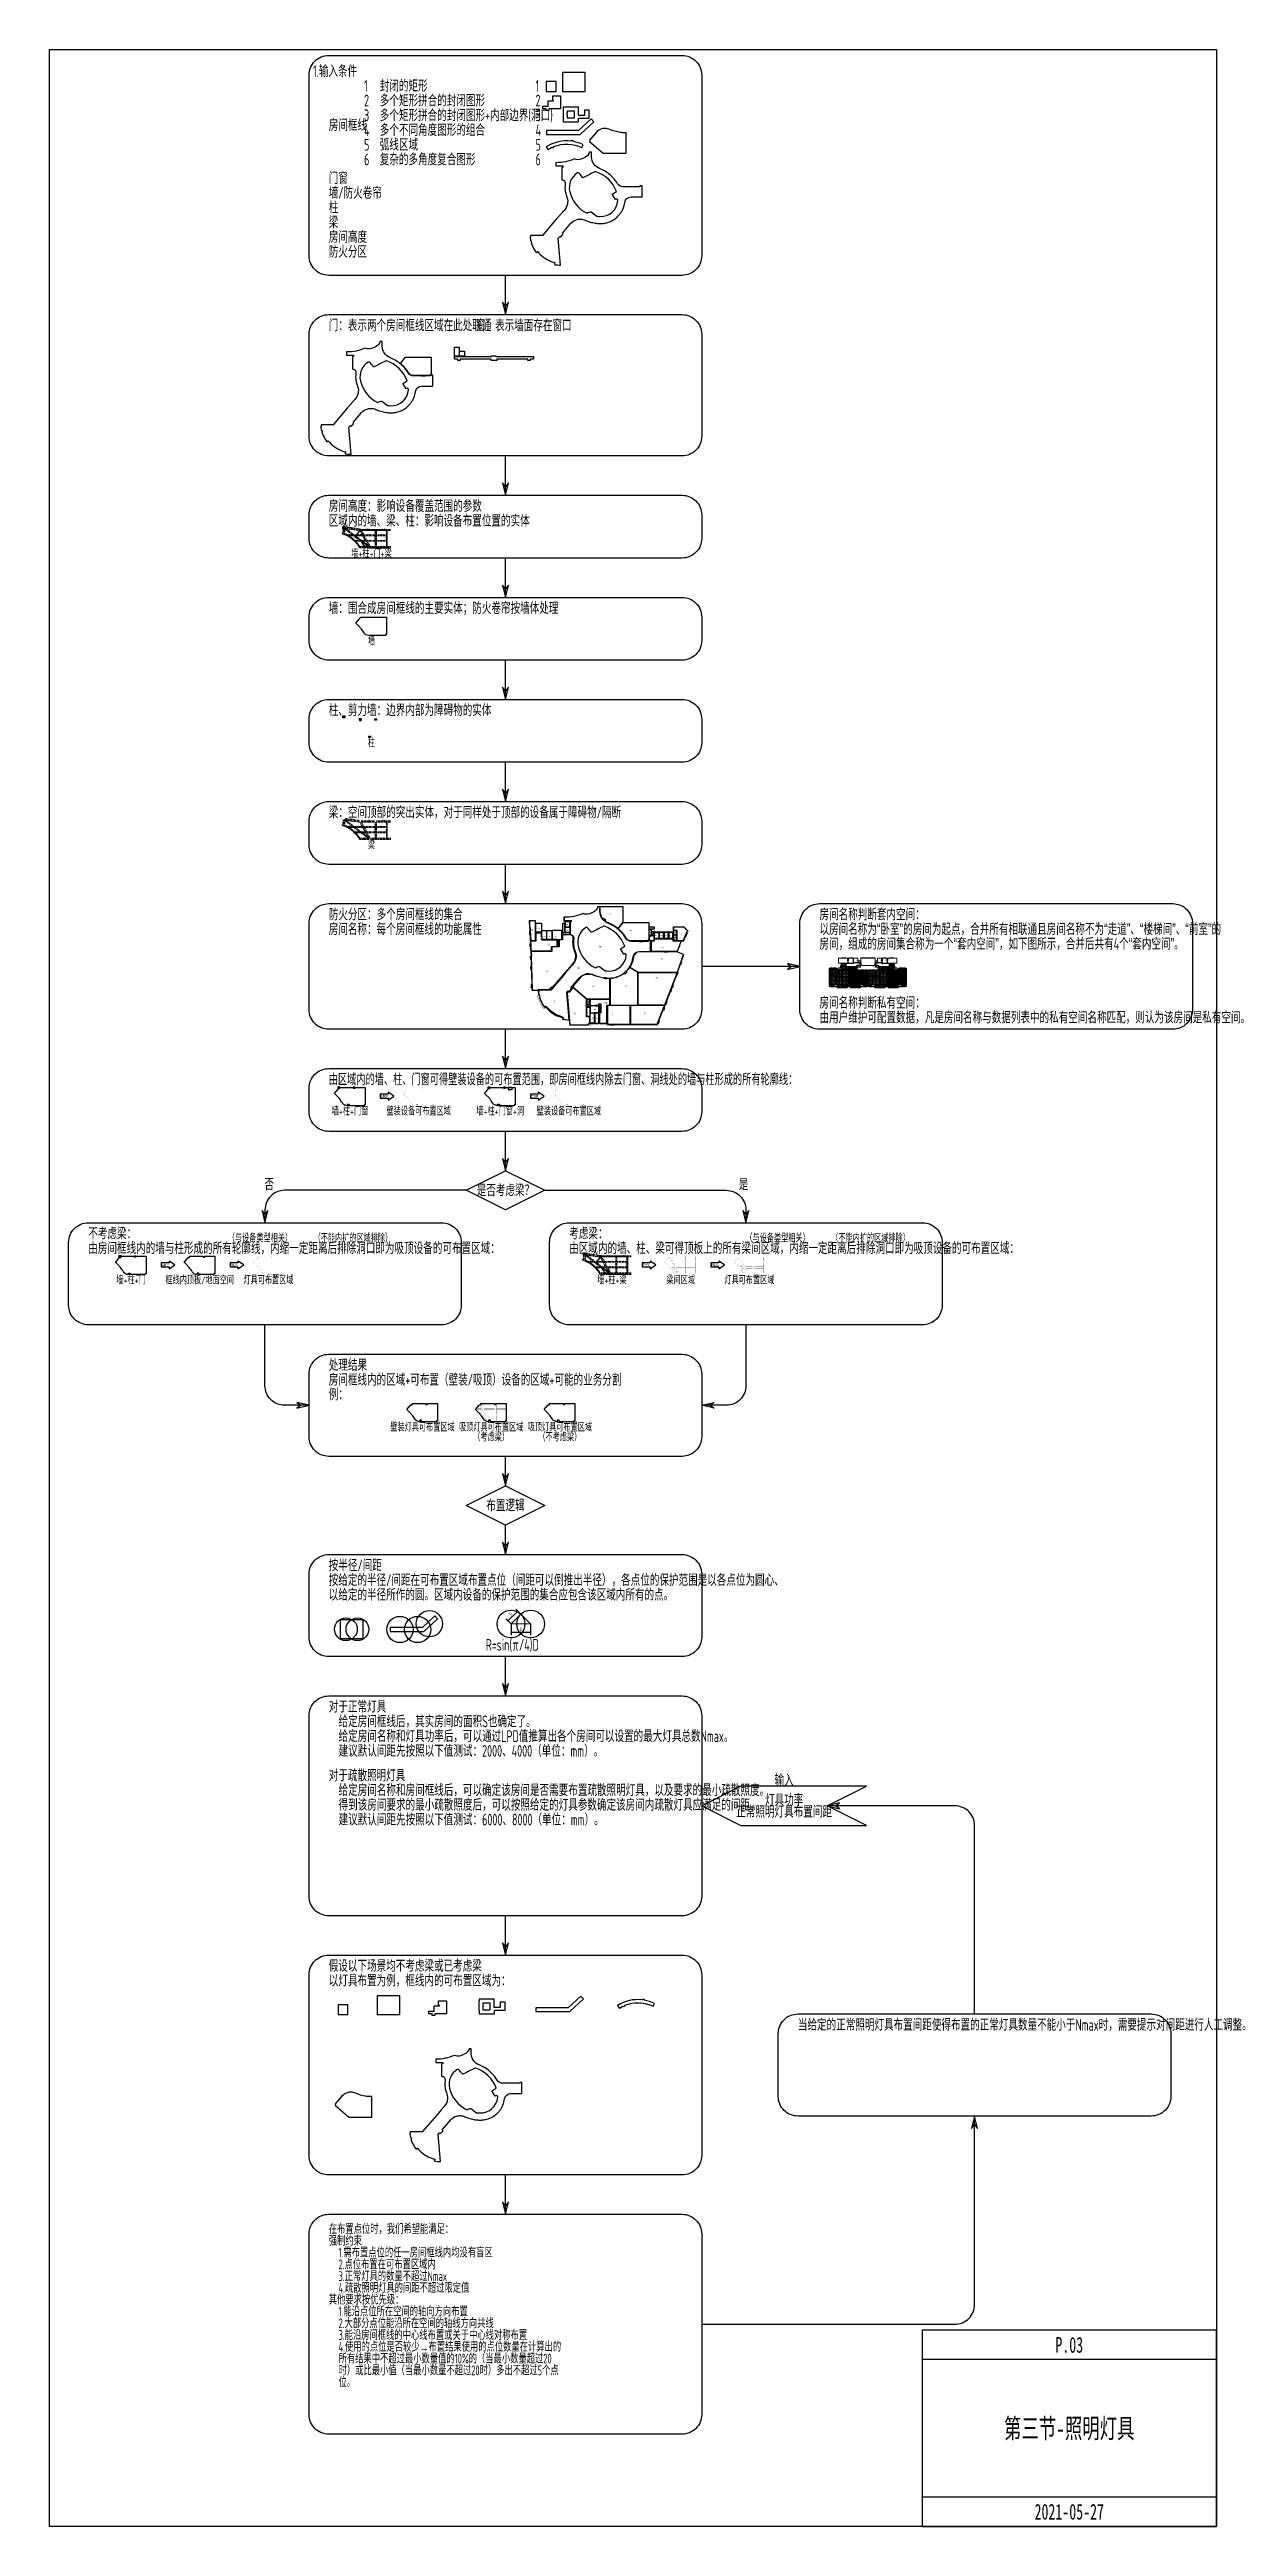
# Model space of a CAD drawing. Header units: millimetres. Extents: x -77018 to 517482, y 298785 to 1560285.
import ezdxf
from ezdxf.enums import TextEntityAlignment as Align

# ---------------------------------------------------------------- set-up
doc = ezdxf.new("R2010")
doc.units = ezdxf.units.MM
doc.header["$LTSCALE"] = 1000
doc.linetypes.add('__覆盖_S20-tplt_TEN25IN7$0$DASHED', pattern=[0.75, 0.5, -0.25])
doc.linetypes.add('DASH', pattern=[0.35, 0.25, -0.1])
doc.layers.get('DEFPOINTS').update_dxf_attribs({"color": 9})
doc.layers.add('AD-AREA-DIVD', color=1, linetype='Continuous', true_color=0xff0000)
for name, color, linetype, plot in [('AD-AREA-OUTL', 31, 'Continuous', False), ('AE-HOLE', 201, 'Continuous', False), ('AI-空间名称', 130, 'Continuous', False), ('AI-窗', 6, 'Continuous', False), ('AI-门', 4, 'Continuous', False), ('柱子', 7, 'Continuous', False)]:
    doc.layers.add(name, color=color, linetype=linetype, plot=plot)
for name, color, linetype in [('AD-NAME-ROOM', 9, 'Continuous'), ('C-SHET-SHET', 144, 'Continuous'), ('E-UNIV-DIAG', 2, 'Continuous'), ('E-UNIV-NOTE', 6, 'Continuous'), ('E-UNIV-REV', 6, 'Continuous'), ('S_BEAM', 4, '__覆盖_S20-tplt_TEN25IN7$0$DASHED'), ('S_BEAM_SECD', 142, '__覆盖_S20-tplt_TEN25IN7$0$DASHED'), ('S_BEAM_SECD_TEXT_HORZ', 9, 'Continuous'), ('S_BEAM_SECD_TEXT_VERT', 211, 'Continuous'), ('S_BEAM_TEXT_HORZ', 7, 'Continuous'), ('S_BEAM_TEXT_VERT', 41, 'Continuous'), ('可布置区域（吸顶）', 3, 'Continuous'), ('可布置区域（壁装）', 5, 'Continuous'), ('房间框线', 30, 'Continuous'), ('门窗框线', 114, 'Continuous')]:
    doc.layers.add(name, color=color, linetype=linetype)
doc.layers.add('AI-空间框线', color=30, linetype='Continuous', lineweight=20, plot=False)
doc.layers.add('套内', color=9, linetype='Continuous', lineweight=20, plot=False)
doc.styles.add('__覆盖_S20-tplt_TEN25IN7$0$TH-STYLE1', font='Tssdeng.shx', dxfattribs={"width": 0.7, "bigfont": 'Tssdchn.shx'})
doc.styles.add('TH-STYLE1', font='Stfangso_0.ttf', dxfattribs={"width": 0.65})
doc.styles.add('TH-STYLE3', font='tssdeng.shx', dxfattribs={"width": 0.65, "bigfont": 'tssdchn.shx'})
doc.dimstyles.new('E-DIMA100', dxfattribs={"dimscale": 100, "dimtxt": 3.5, "dimasz": 2, "dimexe": 3, "dimexo": 0, "dimgap": 1.25, "dimtad": 1, "dimdec": 1, "dimrnd": 1, "dimdsep": 46, "dimtxsty": 'TH-STYLE3', "dimblk1": 'ARCHTICK', "dimblk2": 'ARCHTICK', "dimsah": 1, "dimcen": 0, "dimclrt": 6, "dimadec": 0, "dimazin": 0, "dimtfac": 1, "dimtdec": 1, "dimtix": 1, "dimtmove": 2, "dimatfit": 3, "dimldrblk": 'ARCHTICK', "dimfxl": 1, "dimtolj": 1, "dimarcsym": 0})
pattern_1 = [(0, (0, 0), (0, 698.5), [508, -190.5]), (90, (0, 0), (-698.5, 4e-14), [508, -190.5])]

# ---------------------------------------------------------------- blocks, each defined once
blk = doc.blocks.new('_ARCHTICK')
at = {"color": 0, "linetype": 'ByBlock', "const_width": 0.15}
blk.add_lwpolyline([(-0.5, -0.5), (0.5, 0.5)], dxfattribs=at)
blk = doc.blocks.new('*D554')
at = {"layer": 'DEFPOINTS', "color": 0, "transparency": 16777216}
for p in [(158083, 758439), (168083, 758439), (168083, 754192)]:
    blk.add_point(p, dxfattribs=at)
at = {"layer": 'E-UNIV-NOTE', "color": 0, "lineweight": -2, "transparency": 16777216}
for p, q in [((158083, 758439), (158083, 752692)), ((168083, 758439), (168083, 752692)), ((158083, 754192), (168083, 754192))]:
    blk.add_line(p, q, dxfattribs=at)
at = {"layer": 'E-UNIV-NOTE', "color": 0, "lineweight": -2, "transparency": 16777216, "xscale": 1000, "yscale": 1000, "zscale": 1000, "rotation": 180}
blk.add_blockref('_ARCHTICK', (158083, 754192), dxfattribs=at)
at = {"layer": 'E-UNIV-NOTE', "color": 0, "lineweight": -2, "transparency": 16777216, "xscale": 1000, "yscale": 1000, "zscale": 1000}
blk.add_blockref('_ARCHTICK', (168083, 754192), dxfattribs=at)
at = {"layer": 'E-UNIV-NOTE', "color": 6, "transparency": 16777216, "insert": (163083, 755692), "char_height": 1750, "attachment_point": 5, "style": 'TH-STYLE3'}
blk.add_mtext('\\A1;D', dxfattribs=at)
blk = doc.blocks.new('*D555')
at = {"layer": 'DEFPOINTS', "color": 0, "transparency": 16777216}
for p in [(158083, 758439), (161535, 764986), (163083, 763439)]:
    blk.add_point(p, dxfattribs=at)
at = {"layer": 'E-UNIV-NOTE', "color": 0, "lineweight": -2, "transparency": 16777216}
for p, q in [((158083, 758439), (155474, 761047)), ((156535, 759986), (161535, 764986)), ((163083, 763439), (160474, 766047))]:
    blk.add_line(p, q, dxfattribs=at)
at = {"layer": 'E-UNIV-NOTE', "color": 0, "lineweight": -2, "transparency": 16777216, "xscale": 1000, "yscale": 1000, "zscale": 1000}
for p, rotation in [((156535, 759986), 225), ((161535, 764986), 45)]:
    blk.add_blockref('_ARCHTICK', p, dxfattribs=dict(at, rotation=rotation))
at = {"layer": 'E-UNIV-NOTE', "color": 6, "transparency": 16777216, "insert": (157974, 763547), "char_height": 1750, "attachment_point": 5, "rotation": 45, "style": 'TH-STYLE3'}
blk.add_mtext('\\A1;R', dxfattribs=at)

msp = doc.modelspace()

# ---------------------------------------------------------------- hatches: boundary and pattern name
at = {"layer": '套内'}
h = msp.add_hatch(dxfattribs=at)
h.set_pattern_fill('ANGLE', color=256, scale=100)
h.set_pattern_definition(pattern_1)
h.paths.add_polyline_path([(321696.77, 1092311.45), (321596.77, 1092311.45), (321596.77, 1092311.45), (320696.77, 1092311.45), (320096.77, 1092311.45), (320096.77, 1088811.45), (321696.77, 1088811.45)])
h.paths.add_polyline_path([(324496.77, 1092311.45), (323596.77, 1092311.45), (323596.77, 1092311.45), (322096.77, 1092311.45), (321796.77, 1092311.45), (321796.77, 1088911.45), (324496.77, 1088911.45)])
h.paths.add_polyline_path([(326296.77, 1091511.45), (325796.77, 1091511.45), (325796.77, 1091511.45), (324896.77, 1091511.45), (324696.77, 1091511.45), (324696.77, 1088911.45), (326296.77, 1088911.45)])
h.paths.add_polyline_path([(330096.77, 1091611.45), (328896.77, 1091611.45), (328896.77, 1091511.45), (328096.77, 1091511.45), (328096.77, 1091511.45), (326496.77, 1091511.45), (326496.77, 1087611.45), (330096.77, 1087611.45)])
h.paths.add_polyline_path([(330096.77, 1087611.45), (326496.77, 1087611.45), (326496.77, 1083911.45), (330096.77, 1083911.45)])
h.paths.add_polyline_path([(326496.77, 1088711.45), (323496.77, 1088711.45), (323496.77, 1087611.45), (326496.77, 1087611.45)])
h.paths.add_polyline_path([(326296.77, 1087511.45), (324546.77, 1087511.45), (324546.77, 1087511.45), (323646.77, 1087511.45), (323496.77, 1087511.45), (323496.77, 1083911.45), (326296.77, 1083911.45)])
h.paths.add_polyline_path([(323396.77, 1087761.45), (323396.77, 1087761.45), (323396.77, 1088661.45), (323396.77, 1088711.45), (321596.77, 1088711.45), (321596.77, 1088711.45), (320796.77, 1088711.45), (320096.77, 1088711.45), (320096.77, 1083911.45), (320296.77, 1083911.45), (320296.77, 1083511.45), (320096.77, 1083511.45), (320096.77, 1083111.45), (322696.77, 1083111.45), (322696.77, 1083911.45), (323396.77, 1083911.45)])
h.paths.add_polyline_path([(330096.77, 1083711.45), (324296.77, 1083711.45), (324296.77, 1082411.45), (329396.77, 1082411.45), (329396.77, 1082911.45), (330096.77, 1082911.45)])
h.paths.add_polyline_path([(330096.77, 1093111.45), (328896.77, 1093111.45), (328596.77, 1093111.45), (328596.77, 1091611.45), (330096.77, 1091611.45)])
h.paths.add_polyline_path([(328496.77, 1093211.45), (328696.77, 1093211.45), (328696.77, 1094811.45), (326296.77, 1094811.45), (326296.77, 1091711.45), (328496.77, 1091711.45)])
h.paths.add_polyline_path([(328258.34, 1085720.5), (328744.17, 1085720.5), (328744.17, 1086003.97), (328258.34, 1086003.97)], flags=24)
h.paths.add_polyline_path([(327457.87, 1093215.78), (327812.36, 1093215.78), (327812.36, 1093508.69), (327457.87, 1093508.69)], flags=24)
h = msp.add_hatch(dxfattribs=at)
h.set_pattern_fill('ANSI31', color=256, scale=100)
h.paths.add_polyline_path([(334096.77, 1091811.45), (334096.77, 1091811.45), (334096.77, 1092511.45), (334096.77, 1093111.45), (331996.77, 1093111.45), (331996.77, 1090611.45), (333596.77, 1090611.45), (333596.77, 1090711.45), (334096.77, 1090711.45)])
h.paths.add_polyline_path([(331896.77, 1093111.45), (331796.77, 1093111.45), (331796.77, 1093111.45), (330699.27, 1093111.45), (330296.77, 1093111.45), (330296.77, 1090611.45), (331896.77, 1090611.45)])
h.paths.add_polyline_path([(333596.77, 1090511.45), (331996.77, 1090511.45), (331896.77, 1090511.45), (331896.77, 1090611.45), (330646.77, 1090611.45), (330646.77, 1090511.45), (330296.77, 1090511.45), (330296.77, 1087411.45), (333596.77, 1087411.45), (333596.77, 1088511.45)])
h.paths.add_polyline_path([(336596.77, 1088511.45), (333596.77, 1088511.45), (333596.77, 1087411.45), (335596.77, 1087411.45), (335596.77, 1087411.45), (336496.77, 1087411.45), (336596.77, 1087411.45)])
h.paths.add_polyline_path([(333596.77, 1087411.45), (333596.77, 1087411.45), (330296.77, 1087411.45), (330296.77, 1083911.45), (333596.77, 1083911.45)])
h.paths.add_polyline_path([(336596.77, 1087311.45), (336496.77, 1087311.45), (336496.77, 1087311.45), (335596.77, 1087311.45), (333796.77, 1087311.45), (333796.77, 1083911.45), (336596.77, 1083911.45)])
h.paths.add_polyline_path([(336096.77, 1083711.45), (330296.77, 1083711.45), (330296.77, 1082911.45), (330996.77, 1082911.45), (330996.77, 1082411.45), (336096.77, 1082411.45)])
h.paths.add_polyline_path([(339671.77, 1086411.45), (339696.77, 1086411.45), (339696.77, 1088511.45), (338996.77, 1088511.45), (338996.77, 1088511.45), (338196.77, 1088511.45), (336696.77, 1088511.45), (336696.77, 1083911.45), (337496.77, 1083911.45), (337496.77, 1083111.45), (339696.77, 1083111.45), (339696.77, 1083711.45), (339671.77, 1083711.45)])
h.paths.add_polyline_path([(339696.77, 1091411.45), (339296.77, 1091411.45), (339296.77, 1091411.45), (338396.77, 1091411.45), (338096.77, 1091411.45), (338096.77, 1088711.45), (339696.77, 1088711.45)])
h.paths.add_polyline_path([(337996.77, 1091411.45), (337796.77, 1091411.45), (337796.77, 1091411.45), (336296.77, 1091411.45), (335596.77, 1091411.45), (335596.77, 1088711.45), (337996.77, 1088711.45)])
h.paths.add_polyline_path([(335496.77, 1091411.45), (335396.77, 1091411.45), (335396.77, 1091411.45), (334696.77, 1091411.45), (334296.77, 1091411.45), (334296.77, 1090511.45), (333796.77, 1090511.45), (333796.77, 1088711.45), (335496.77, 1088711.45)])
h.paths.add_polyline_path([(331904.88, 1088913.42), (332260.94, 1088913.42), (332260.94, 1089211.06), (331904.88, 1089211.06)], flags=24)
h = msp.add_hatch(dxfattribs=at)
h.set_pattern_fill('ANGLE', color=256, scale=100)
h.set_pattern_definition(pattern_1)
h.paths.add_polyline_path([(345496.77, 1091811.45), (345496.77, 1091811.45), (345496.77, 1092511.45), (345496.77, 1093111.45), (347596.77, 1093111.45), (347596.77, 1090611.45), (345996.77, 1090611.45), (345996.77, 1090711.45), (345496.77, 1090711.45)])
h.paths.add_polyline_path([(347696.77, 1093111.45), (347796.77, 1093111.45), (347796.77, 1093111.45), (348894.27, 1093111.45), (349296.77, 1093111.45), (349296.77, 1090611.45), (347696.77, 1090611.45)])
h.paths.add_polyline_path([(345996.77, 1090511.45), (347596.77, 1090511.45), (347696.77, 1090511.45), (347696.77, 1090611.45), (348946.77, 1090611.45), (348946.77, 1090511.45), (349296.77, 1090511.45), (349296.77, 1087411.45), (345996.77, 1087411.45), (345996.77, 1088511.45)])
h.paths.add_polyline_path([(342996.77, 1088511.45), (345996.77, 1088511.45), (345996.77, 1087411.45), (343996.77, 1087411.45), (343996.77, 1087411.45), (343096.77, 1087411.45), (342996.77, 1087411.45)])
h.paths.add_polyline_path([(345996.77, 1087411.45), (345996.77, 1087411.45), (349296.77, 1087411.45), (349296.77, 1083911.45), (345996.77, 1083911.45)])
h.paths.add_polyline_path([(342996.77, 1087311.45), (343096.77, 1087311.45), (343096.77, 1087311.45), (343996.77, 1087311.45), (345796.77, 1087311.45), (345796.77, 1083911.45), (342996.77, 1083911.45)])
h.paths.add_polyline_path([(343496.77, 1083711.45), (349296.77, 1083711.45), (349296.77, 1082911.45), (348596.77, 1082911.45), (348596.77, 1082411.45), (343496.77, 1082411.45)])
h.paths.add_polyline_path([(339921.77, 1086411.45), (339896.77, 1086411.45), (339896.77, 1088511.45), (340596.77, 1088511.45), (340596.77, 1088511.45), (341396.77, 1088511.45), (342896.77, 1088511.45), (342896.77, 1083911.45), (342096.77, 1083911.45), (342096.77, 1083111.45), (339896.77, 1083111.45), (339896.77, 1083711.45), (339921.77, 1083711.45)])
h.paths.add_polyline_path([(339896.77, 1091411.45), (340296.77, 1091411.45), (340296.77, 1091411.45), (341196.77, 1091411.45), (341496.77, 1091411.45), (341496.77, 1088711.45), (339896.77, 1088711.45)])
h.paths.add_polyline_path([(341596.77, 1091411.45), (341796.77, 1091411.45), (341796.77, 1091411.45), (343296.77, 1091411.45), (343996.77, 1091411.45), (343996.77, 1088711.45), (341596.77, 1088711.45)])
h.paths.add_polyline_path([(344096.77, 1091411.45), (344196.77, 1091411.45), (344196.77, 1091411.45), (344896.77, 1091411.45), (345296.77, 1091411.45), (345296.77, 1090511.45), (345796.77, 1090511.45), (345796.77, 1088711.45), (344096.77, 1088711.45)])
h.paths.add_polyline_path([(347688.66, 1088913.42), (347332.6, 1088913.42), (347332.6, 1089211.06), (347688.66, 1089211.06)], flags=24)
h = msp.add_hatch(dxfattribs=at)
h.set_pattern_fill('ANSI31', color=256, scale=100)
h.paths.add_polyline_path([(357896.77, 1092311.45), (357996.77, 1092311.45), (357996.77, 1092311.45), (358896.77, 1092311.45), (359496.77, 1092311.45), (359496.77, 1088811.45), (357896.77, 1088811.45)])
h.paths.add_polyline_path([(355096.77, 1092311.45), (355996.77, 1092311.45), (355996.77, 1092311.45), (357496.77, 1092311.45), (357796.77, 1092311.45), (357796.77, 1088911.45), (355096.77, 1088911.45)])
h.paths.add_polyline_path([(353296.77, 1091511.45), (353796.77, 1091511.45), (353796.77, 1091511.45), (354696.77, 1091511.45), (354896.77, 1091511.45), (354896.77, 1088911.45), (353296.77, 1088911.45)])
h.paths.add_polyline_path([(349496.77, 1091611.45), (350696.77, 1091611.45), (350696.77, 1091511.45), (351496.77, 1091511.45), (351496.77, 1091511.45), (353096.77, 1091511.45), (353096.77, 1087611.45), (349496.77, 1087611.45)])
h.paths.add_polyline_path([(349496.77, 1087611.45), (353096.77, 1087611.45), (353096.77, 1083911.45), (349496.77, 1083911.45)])
h.paths.add_polyline_path([(353096.77, 1088711.45), (356096.77, 1088711.45), (356096.77, 1087611.45), (353096.77, 1087611.45)])
h.paths.add_polyline_path([(353296.77, 1087511.45), (355046.77, 1087511.45), (355046.77, 1087511.45), (355946.77, 1087511.45), (356096.77, 1087511.45), (356096.77, 1083911.45), (353296.77, 1083911.45)])
h.paths.add_polyline_path([(356196.77, 1087761.45), (356196.77, 1087761.45), (356196.77, 1088661.45), (356196.77, 1088711.45), (357996.77, 1088711.45), (357996.77, 1088711.45), (358796.77, 1088711.45), (359496.77, 1088711.45), (359496.77, 1083911.45), (359296.77, 1083911.45), (359296.77, 1083511.45), (359496.77, 1083511.45), (359496.77, 1083111.45), (356896.77, 1083111.45), (356896.77, 1083911.45), (356196.77, 1083911.45)])
h.paths.add_polyline_path([(349496.77, 1083711.45), (355296.77, 1083711.45), (355296.77, 1082411.45), (350196.77, 1082411.45), (350196.77, 1082911.45), (349496.77, 1082911.45)])
h.paths.add_polyline_path([(349496.77, 1093111.45), (350696.77, 1093111.45), (350996.77, 1093111.45), (350996.77, 1091611.45), (349496.77, 1091611.45)])
h.paths.add_polyline_path([(351096.77, 1093211.45), (350896.77, 1093211.45), (350896.77, 1094811.45), (353296.77, 1094811.45), (353296.77, 1091711.45), (351096.77, 1091711.45)])
h.paths.add_polyline_path([(351335.2, 1085720.5), (350849.37, 1085720.5), (350849.37, 1086003.97), (351335.2, 1086003.97)], flags=24)
h.paths.add_polyline_path([(352135.67, 1093215.78), (351781.18, 1093215.78), (351781.18, 1093508.69), (352135.67, 1093508.69)], flags=24)

# ---------------------------------------------------------------- linework, layer by layer
at = {"layer": 'AD-AREA-DIVD', "linetype": 'DASH', "ltscale": 2, "const_width": 200}
msp.add_lwpolyline([(248508.23, 1111366.31, 0.0277936923), (245978.56, 1105727.5), (244890.86, 1106085.66), (242826.08, 1100892.55), (246340.29, 1099512.58, -0.0184975506), (232541.62, 1063189.36), (206933.4, 1063189.37), (206933.4, 1064339.37), (198383.4, 1064339.37), (198383.4, 1063189.37), (187861.17, 1063189.37), (187627.16, 1065868.56, -0.047494855), (184117.54, 1066267.34), (184297.06, 1067245.35, -0.1669327052), (175972.17, 1072511.67), (174824.78, 1071604.44, 0.0388362477), (172510.38, 1075473.33), (172650.93, 1075533.04, -0.0187664497), (172046.81, 1077337.87), (171863.5, 1077283.31), (171588.67, 1078334.37), (172076.04, 1078449.35), (171746.37, 1080903.36), (168648.42, 1080889.37), (167616.81, 1111052.96), (167366.95, 1111044.41), (167222.21, 1116739.36), (170581.72, 1116739.37), (170581.72, 1115289.37), (173631.72, 1115289.37), (173683.4, 1111699.37), (184083.4, 1111699.37), (184083.4, 1115189.37), (185533.4, 1115189.37), (185533.4, 1116089.37), (185231.72, 1116089.37), (185231.72, 1118339.37, 0.1084746492), (194778.08, 1120312.26, 0.232535743), (198052.21, 1120148.46), (200052.21, 1121010.51, 0.2461202681), (202223.74, 1123689.37), (203333.4, 1123839.37), (215183.4, 1123839.37), (215183.4, 1115689.37), (228383.4, 1115689.37), (228383.4, 1113539.37), (231033.4, 1113539.37), (231033.4, 1111029.37), (240633.4, 1111029.37), (240581.72, 1113459.37), (246303.17, 1113559.37)], format="xyb", close=True, dxfattribs=at)
at = {"layer": 'AD-AREA-OUTL'}
for points in [[(172281.57, 1081289.37), (172281.59, 1080539.42), (172044.79, 1080539.42), (172090.58, 1080102.36), (172222.32, 1079220.59), (172367.96, 1078519.07), (172561.75, 1078565.06), (172821.99, 1077568.41), (172629.9, 1077512.41), (172911.58, 1076639.19), (173242.8, 1075795.31), (173246.71, 1075786.11), (173338.75, 1075825.21, 0.0600619626), (175221.14, 1072562.2), (175885.2, 1073093.74), (176519.13, 1072327.64, 0.1267433447), (183856.64, 1067659.07), (184417.25, 1067516.41), (184422.75, 1067515.14), (184430.98, 1067550.59), (184723.21, 1067482.72), (184499.63, 1066520.09), (185103.8, 1066397.69), (185986.16, 1066269.97), (186895.08, 1066191.51), (187652.04, 1066167.93), (186439.96, 1079955.54), (187197.11, 1080832.94), (187651.36, 1080440.95), (188781.72, 1081750.83), (188781.72, 1082221.25), (188560.15, 1082412.45), (192913.94, 1087457.73, -0.1520211437), (196041.71, 1089406.08, -0.072967074), (197830.89, 1089603.13, -0.0959665983), (200128.47, 1089071.64, 0.0344701143), (202700.59, 1088133.43, 0.0338172686), (205376.39, 1087554.03, 0.0229395623), (207167.44, 1087374.76, 0.0268272124), (208581.06, 1087362.01, 0.036888367), (210368.46, 1087574.58, 0.0632545137), (213369.11, 1088563.82, 0.0556805862), (215694.18, 1090008.73, 0.040683964), (217186.64, 1091395.23, 0.036628578), (218301.08, 1092808.74, 0.0141087491), (218686.99, 1093415.89, 0.0366285895), (219493.76, 1095024.96, 0.063674577), (220330.6, 1098116.44, -0.3736362244), (223501.98, 1100889.37), (229131.72, 1100889.37), (229131.72, 1106539.37), (228031.72, 1106539.37), (228031.72, 1106089.37), (219328.7, 1106089.37, -0.2635292029), (216583.51, 1107644.22, 0.0345317571), (215109.22, 1109757.45, 0.0243312311), (213913.1, 1111102.55, 0.0819471281), (209016.52, 1114686.07, 0.024331231), (207372.66, 1115419.37, -0.3074179863), (203381.72, 1121211.09), (203381.72, 1123689.37), (202223.74, 1123689.37, -0.2461202681), (200052.21, 1121010.51), (198052.21, 1120148.46, -0.232535743), (194778.08, 1120312.26, -0.1084645579), (185231.72, 1118339.37), (185231.72, 1116739.37), (188781.72, 1116739.37), (188781.72, 1115939.37), (188181.72, 1115939.37), (188181.72, 1109639.37, -0.4718724064), (190009.16, 1107532.35, 0.0866338027), (190030.48, 1103659.96, 0.0335644082), (190465.03, 1101925.22, 0.0081928368), (190862.05, 1100762.09, -0.2904456717), (189362.49, 1094056.72, 0.0367122686), (188186.51, 1092693.98), (185757.13, 1089878.76), (184581.15, 1088516.01), (178344.96, 1081289.37)], [(215131.72, 1115776.15), (212546.98, 1112623.56, 0.0548733634), (209098.09, 1114868.93, 0.0239422397), (207454.24, 1115602.23, -0.0269271445), (206744.69, 1115923.84, -0.03976702), (206069.78, 1116345.94), (206366.18, 1116668.65), (205261.44, 1117683.32), (204972.84, 1117369.09, -0.1754821959), (203581.72, 1121210.73), (203581.72, 1123789.37), (215131.72, 1123789.37)], [(203213.84, 1093298.87), (206031.98, 1091097.09, 0.0223339795), (207718.49, 1090953.79, 0.4050157076), (216810.41, 1099082.76, 0.6308139765), (215739.63, 1099691.41, -0.0250870012), (215572.65, 1099587.07), (213876.91, 1102300.82), (216049.24, 1103658.25, 0.2341230378), (205516.61, 1113739.76, 0.1965204593), (205026.47, 1113698.22, -0.0001607306), (199234.81, 1110739.39, -0.3583084775), (198800.42, 1110834.76, -0.0001870572), (197087.88, 1113013.39, 0.3817893555), (196235.19, 1113164.65, 0.3209024624), (192271.82, 1103682.24, 0.2271120643), (201086.01, 1092597.6, -0.1937060443)], [(215279, 1115639.37), (228331.72, 1115639.37), (228331.72, 1106739.37), (227831.72, 1106739.37), (227831.72, 1106289.37), (219328.52, 1106289.37, -0.2635595753), (216755.61, 1107747.35, 0.0349117409), (215258.85, 1109890.5, 0.0237030581), (214062.73, 1111235.61, 0.0249509078), (212699.2, 1112497.41)], [(188181.72, 1109439.37), (184257.02, 1109439.37), (184231.72, 1106889.37), (182681.72, 1106889.37), (182681.72, 1103339.37), (178931.72, 1103339.37), (178931.72, 1100989.37), (168361.22, 1100989.37), (168441.71, 1098635.87), (168342.26, 1098632.47), (168938.34, 1081189.37), (171595.32, 1081189.42), (171595.32, 1081289.39), (171881.72, 1081289.39), (171881.72, 1081489.37), (178253.38, 1081489.37), (177912.69, 1081783.36), (178892.67, 1082918.99), (179233.36, 1082624.99), (189211.07, 1094187.39), (189607.91, 1094647.26, 0.275125234), (190676.63, 1100691.88, -0.0158210032), (190273.72, 1101866.9, -0.0266689663), (189833.79, 1103623.76, -0.0935378144), (189812.08, 1107566.38, 0.4726988392)], [(218673.81, 1093013.91), (222810.77, 1090389.37), (242825.75, 1090389.37), (245963.78, 1099338.12), (242509.88, 1100689.37), (223521.97, 1100689.37, 0.3755285517), (220528.06, 1098089.09, -0.0636745771), (219677.97, 1094948.64, -0.0366285895), (218858.08, 1093313.41, -0.0140944689)], [(189691.55, 1083417.41), (190032.23, 1083123.42), (189707.29, 1082746.86), (196668.9, 1076739.37), (208381.72, 1076739.37), (208381.72, 1087154.38, -0.0211432317), (207147.5, 1087175.55, -0.0201655277), (205356.45, 1087354.82, -0.0708228885), (200047.64, 1088890, 0.0971294333), (197853.02, 1089402.13, 0.0727770574), (196063.84, 1089205.08, 0.15346618), (193065.36, 1087327.06)]]:
    msp.add_lwpolyline(points, format="xyb", close=True, dxfattribs=at)
for points in [[(170581.72, 1106439.37), (170581.72, 1116539.37), (167429.17, 1116539.37), (167548.1, 1113062.03), (167847.92, 1113072.29), (168034.15, 1107627.19), (168134.09, 1107630.61), (168174.83, 1106439.37)], [(181631.72, 1106889.37), (173631.72, 1106889.37), (173631.72, 1107289.37), (173881.72, 1107289.37), (173881.72, 1108389.37), (173631.72, 1108389.37), (173631.72, 1110489.37), (170781.72, 1110489.37), (170781.72, 1106239.37), (168081.61, 1106239.37), (168254.32, 1101189.37), (178731.72, 1101189.37), (178731.72, 1103539.37), (181631.72, 1103539.37)], [(173631.72, 1110689.37), (170781.72, 1110689.37), (170781.72, 1115289.37), (173631.72, 1115289.37)], [(173831.72, 1111679.37), (176181.72, 1111679.37), (176181.72, 1107089.37), (173981.72, 1107089.37), (173981.72, 1108589.37), (173831.72, 1108589.37)], [(176381.72, 1111679.37), (178831.72, 1111679.37), (178831.72, 1107089.37), (176381.72, 1107089.37)], [(184031.72, 1111679.37), (179031.72, 1111679.37), (179031.72, 1107089.37), (184031.72, 1107089.37)], [(185481.72, 1115139.37), (184231.72, 1115139.37), (184231.72, 1110639.37), (185481.72, 1110639.37)], [(187981.72, 1110439.37), (184231.72, 1110439.37), (184231.72, 1109639.37), (187981.72, 1109639.37)], [(185231.72, 1116639.37), (187981.18, 1116639.37), (187981.18, 1116239.37), (185231.72, 1116239.37)], [(185681.72, 1113439.37), (187981.72, 1113439.37), (187981.72, 1116039.37), (185681.72, 1116039.37)], [(185681.72, 1113239.37), (187981.72, 1113239.37), (187981.72, 1110639.37), (185681.72, 1110639.37)], [(228531.72, 1113489.37), (230981.72, 1113489.37), (230981.72, 1112339.37), (228531.72, 1112339.37)], [(229531.72, 1109139.37), (228531.72, 1109139.37), (228531.72, 1112139.37), (229531.72, 1112139.37)], [(230981.72, 1110989.37), (229731.72, 1110989.37), (229731.72, 1109989.37), (230981.72, 1109989.37)], [(231181.72, 1110659.37), (233331.72, 1110659.37), (233331.72, 1107499.37), (231181.72, 1107499.37)], [(233531.72, 1107489.37), (235781.72, 1107489.37), (235781.72, 1110659.37), (233531.72, 1110659.37)], [(236081.72, 1107479.37), (238231.72, 1107479.37), (238231.72, 1110649.37), (236081.72, 1110649.37)], [(238431.72, 1107479.37), (240581.72, 1107479.37), (240581.72, 1110649.37), (238431.72, 1110649.37)], [(240781.72, 1113259.37), (240781.72, 1111789.37), (242581.72, 1111789.37), (242581.72, 1106489.37), (245339.44, 1106489.37), (245853.78, 1106279.9), (248050.38, 1111387.9), (246178.9, 1113259.37)], [(242381.73, 1111589.37), (240781.72, 1111589.37), (240781.72, 1109489.37), (242381.73, 1109489.37)], [(182481.72, 1106889.37), (181831.72, 1106889.37), (181831.72, 1103539.37), (182481.72, 1103539.37)], [(228531.72, 1108939.37), (228531.72, 1106739.37), (229231.72, 1106739.37), (229231.72, 1106489.37), (230981.72, 1106489.37), (230981.72, 1108939.37)], [(242749.22, 1100889.37), (229431.72, 1100889.37), (229431.72, 1106089.37), (229681.72, 1106089.37), (229681.72, 1106389.37), (230481.72, 1106389.37), (230481.71, 1106289.37), (231181.71, 1106289.37), (231181.72, 1107289.37), (240581.72, 1107289.37), (240581.72, 1106289.37), (244810.37, 1106289.37)], [(229731.72, 1109789.37), (230981.72, 1109789.37), (230981.72, 1109139.37), (229731.72, 1109139.37)], [(242381.72, 1106489.37), (242381.49, 1109288.94), (240781.72, 1109289.37), (240781.72, 1106989.38), (241281.73, 1106989.37), (241281.73, 1106489.37)], [(222881.72, 1090189.37), (242798.88, 1090189.37), (236286.73, 1073589.37), (222881.72, 1073589.37)], [(188124.62, 1063639.37), (197181.72, 1063639.37), (197181.72, 1063839.37), (197981.72, 1063839.37), (197981.72, 1064589.37), (198181.72, 1064589.37), (198181.72, 1067639.37), (196531.72, 1067639.37), (196531.72, 1076593.58), (189576.62, 1082595.45), (189182.92, 1082139.21), (189296.48, 1082041.21), (187672.11, 1080158.87), (187217.87, 1080550.86), (186646.6, 1079888.86)], [(196731.72, 1073939.37), (197981.72, 1073939.37), (197981.72, 1075539.37), (198281.72, 1075539.37), (198281.72, 1076539.37), (196731.72, 1076539.37)], [(196731.72, 1073739.37), (198181.72, 1073739.37), (198181.72, 1072689.37), (196731.72, 1072689.37)], [(196731.72, 1072489.37), (198181.72, 1072489.37), (198181.72, 1067839.37), (196731.72, 1067839.37)], [(208381.72, 1073589.37), (208381.72, 1076539.37), (198381.72, 1076539.37), (198381.72, 1075339.37), (198181.72, 1075339.37), (198181.73, 1074239.38), (198381.69, 1074239.38), (198381.72, 1073489.37), (202881.71, 1073489.37), (202881.72, 1074239.37), (203781.72, 1074239.37), (203781.72, 1069639.37), (203081.72, 1069639.37), (203081.72, 1064589.37), (203581.74, 1064589.37), (203581.74, 1064389.37), (206781.75, 1064389.28), (206781.75, 1064589.37), (206981.72, 1064589.37), (206981.72, 1073589.37)], [(198381.72, 1069619.37), (202881.72, 1069619.37), (202881.72, 1073289.37), (198381.72, 1073289.37)], [(203681.72, 1071739.37), (203081.72, 1071739.37), (203081.72, 1073439.38), (203681.72, 1073439.38)], [(218781.72, 1073389.37), (207181.72, 1073389.37), (207181.72, 1063839.37), (218781.72, 1063839.37)], [(236207.56, 1073389.37), (218981.72, 1073389.37), (218981.72, 1063839.37), (232576.4, 1063839.37)], [(198381.72, 1069619.37), (200531.72, 1069619.37), (200531.72, 1064389.37), (198381.72, 1064389.37)], [(200731.2, 1064389.37), (202881.72, 1064389.37), (202881.72, 1069619.37), (200731.2, 1069619.37)], [(203681.72, 1071539.37), (203081.72, 1071539.37), (203081.72, 1069839.37), (203681.72, 1069839.37)]]:
    msp.add_lwpolyline(points, close=True, dxfattribs=at)
msp.add_lwpolyline([(208581.72, 1087161.84), (208581.72, 1073589.37), (222681.72, 1073589.37), (222681.72, 1090234.39), (218565.95, 1092845.48, -0.003830145), (218458.54, 1092684.6, -0.0356847697), (217344.1, 1091271.08, -0.0134806364), (216872.21, 1090780.45), (217175.13, 1090433.99), (216045.89, 1089446.66), (215742.98, 1089793.11, -0.1178719902), (210392.14, 1087375.47, -0.0356846882), (208604.74, 1087162.9, -0.0004562638), (208581.72, 1087161.84, 1.2180454544)], format="xyb", dxfattribs=at)
at = {"layer": 'AE-HOLE'}
msp.add_lwpolyline([(158734.42, 1031718.34), (156584.42, 1031718.34), (156584.42, 1030568.31), (158734.42, 1030568.31)], close=True, dxfattribs=at)
at = {"layer": 'AI-空间框线'}
for points in [[(329696.77, 1095011.45), (324896.77, 1095011.45), (324896.77, 1097511.45), (329696.77, 1097511.45)], [(329896.77, 1097511.45), (332396.77, 1097511.45), (332396.77, 1094911.45), (331596.77, 1094911.45), (331596.77, 1095011.45), (329896.77, 1095011.45), (329896.77, 1097511.45)], [(332596.77, 1095311.45), (334796.77, 1095311.45), (334796.77, 1097511.45), (332596.77, 1097511.45)], [(336296.77, 1097511.45), (343596.77, 1097511.45), (343596.77, 1093811.45), (336296.77, 1093811.45)], [(344796.77, 1095311.45), (346996.77, 1095311.45), (346996.77, 1097511.45), (344796.77, 1097511.45)], [(347196.77, 1097511.45), (349696.77, 1097511.45), (349696.77, 1095011.45), (347996.77, 1095011.45), (347996.77, 1094911.45), (347196.77, 1094911.45), (347196.77, 1097511.45)], [(349896.77, 1095011.45), (354696.77, 1095011.45), (354696.77, 1097511.45), (349896.77, 1097511.45)], [(320096.77, 1092311.45), (321696.77, 1092311.45), (321696.77, 1088811.45), (320096.77, 1088811.45), (320096.77, 1092311.45)], [(320096.77, 1088711.45), (323396.77, 1088711.45), (323396.77, 1083911.45), (322696.77, 1083911.45), (322696.77, 1083111.45), (320096.77, 1083111.45), (320096.77, 1083511.45), (320296.77, 1083511.45), (320296.77, 1083911.45), (320096.77, 1083911.45), (320096.77, 1088711.45)], [(321796.77, 1092311.45), (324496.77, 1092311.45), (324496.77, 1088911.45), (321796.77, 1088911.45), (321796.77, 1092311.45)], [(326496.77, 1088711.45), (323496.77, 1088711.45), (323496.77, 1087611.45), (326496.77, 1087611.45)], [(323496.77, 1087511.45), (326296.77, 1087511.45), (326296.77, 1083911.45), (323496.77, 1083911.45), (323496.77, 1087511.45)], [(324696.77, 1091511.45), (326296.77, 1091511.45), (326296.77, 1088911.45), (324696.77, 1088911.45), (324696.77, 1091511.45)], [(326296.77, 1094811.45), (328696.77, 1094811.45), (328696.77, 1093211.45), (328496.77, 1093211.45), (328496.77, 1091711.45), (326296.77, 1091711.45), (326296.77, 1094811.45)], [(330096.77, 1091611.45), (330096.77, 1087611.45), (326496.77, 1087611.45), (326496.77, 1091511.45), (328896.77, 1091511.45), (328896.77, 1091611.45)], [(326496.77, 1087611.45), (330096.77, 1087611.45), (330096.77, 1083911.45), (326496.77, 1083911.45), (326496.77, 1087611.45)], [(330096.77, 1091611.45), (330096.77, 1093111.45), (328596.77, 1093111.45), (328596.77, 1091611.45)], [(328896.77, 1094811.45), (332596.77, 1094811.45), (332596.77, 1095111.45), (336096.77, 1095111.45), (336096.77, 1093811.45), (334096.77, 1093811.45), (334096.77, 1093311.45), (328896.77, 1093311.45), (328896.77, 1094811.45)], [(331896.77, 1090611.45), (330296.77, 1090611.45), (330296.77, 1093111.45), (331896.77, 1093111.45)], [(333596.77, 1087411.45), (330296.77, 1087411.45), (330296.77, 1090511.45), (330646.77, 1090511.45), (330646.77, 1090611.45), (331896.77, 1090611.45), (331896.77, 1090511.45), (333596.77, 1090511.45)], [(330296.77, 1087411.45), (333596.77, 1087411.45), (333596.77, 1083911.45), (330296.77, 1083911.45)], [(331996.77, 1093111.45), (334096.77, 1093111.45), (334096.77, 1090711.45), (333596.77, 1090711.45), (333596.77, 1090611.45), (331996.77, 1090611.45), (331996.77, 1093111.45)], [(333596.77, 1088511.45), (336596.77, 1088511.45), (336596.77, 1087411.45), (333596.77, 1087411.45)], [(334296.77, 1091411.45), (335496.77, 1091411.45), (335496.77, 1088711.45), (333796.77, 1088711.45), (333796.77, 1090511.45), (334296.77, 1090511.45), (334296.77, 1091411.45)], [(333796.77, 1087311.45), (336596.77, 1087311.45), (336596.77, 1083911.45), (333796.77, 1083911.45), (333796.77, 1087311.45)], [(334296.77, 1093711.45), (336096.77, 1093711.45), (336096.77, 1092911.45), (334296.77, 1092911.45), (334296.77, 1093711.45)], [(334996.77, 1096111.45), (336096.77, 1096111.45), (336096.77, 1095211.45), (334996.77, 1095211.45), (334996.77, 1096111.45)], [(335596.77, 1091411.45), (337996.77, 1091411.45), (337996.77, 1088711.45), (335596.77, 1088711.45), (335596.77, 1091411.45)], [(336696.77, 1088511.45), (339696.77, 1088511.45), (339696.77, 1086411.45), (339671.77, 1086411.45), (339671.77, 1083711.45), (339696.77, 1083711.45), (339696.77, 1083111.45), (337496.77, 1083111.45), (337496.77, 1083911.45), (336696.77, 1083911.45), (336696.77, 1088511.45)], [(338096.77, 1091411.45), (339696.77, 1091411.45), (339696.77, 1088711.45), (338096.77, 1088711.45), (338096.77, 1091411.45)], [(339896.77, 1091411.45), (341496.77, 1091411.45), (341496.77, 1088711.45), (339896.77, 1088711.45), (339896.77, 1091411.45)], [(339896.77, 1088511.45), (342896.77, 1088511.45), (342896.77, 1083911.45), (342096.77, 1083911.45), (342096.77, 1083111.45), (339896.77, 1083111.45), (339896.77, 1083711.45), (339921.77, 1083711.45), (339921.77, 1086411.45), (339896.77, 1086411.45), (339896.77, 1088511.45)], [(341596.77, 1091411.45), (343996.77, 1091411.45), (343996.77, 1088711.45), (341596.77, 1088711.45), (341596.77, 1091411.45)], [(345996.77, 1088511.45), (342996.77, 1088511.45), (342996.77, 1087411.45), (345996.77, 1087411.45)], [(342996.77, 1087311.45), (345796.77, 1087311.45), (345796.77, 1083911.45), (342996.77, 1083911.45), (342996.77, 1087311.45)], [(343596.77, 1096111.45), (344596.77, 1096111.45), (344596.77, 1095211.45), (343596.77, 1095211.45), (343596.77, 1096111.45)], [(346996.77, 1094811.45), (350696.77, 1094811.45), (350696.77, 1093311.45), (345496.77, 1093311.45), (345496.77, 1093811.45), (343796.77, 1093811.45), (343796.77, 1095111.45), (346996.77, 1095111.45), (346996.77, 1094811.45)], [(343796.77, 1093711.45), (345296.77, 1093711.45), (345296.77, 1092911.45), (343796.77, 1092911.45), (343796.77, 1093711.45)], [(344096.77, 1091411.45), (345296.77, 1091411.45), (345296.77, 1090511.45), (345796.77, 1090511.45), (345796.77, 1088711.45), (344096.77, 1088711.45), (344096.77, 1091411.45)], [(345496.77, 1093111.45), (347596.77, 1093111.45), (347596.77, 1090611.45), (345996.77, 1090611.45), (345996.77, 1090711.45), (345496.77, 1090711.45), (345496.77, 1093111.45)], [(345996.77, 1087411.45), (349296.77, 1087411.45), (349296.77, 1090511.45), (348946.77, 1090511.45), (348946.77, 1090611.45), (347696.77, 1090611.45), (347696.77, 1090511.45), (345996.77, 1090511.45)], [(349296.77, 1087411.45), (345996.77, 1087411.45), (345996.77, 1083911.45), (349296.77, 1083911.45)], [(347696.77, 1090611.45), (349296.77, 1090611.45), (349296.77, 1093111.45), (347696.77, 1093111.45)], [(349496.77, 1091611.45), (349496.77, 1093111.45), (350996.77, 1093111.45), (350996.77, 1091611.45)], [(349496.77, 1091611.45), (349496.77, 1087611.45), (353096.77, 1087611.45), (353096.77, 1091511.45), (350696.77, 1091511.45), (350696.77, 1091611.45)], [(353096.77, 1087611.45), (349496.77, 1087611.45), (349496.77, 1083911.45), (353096.77, 1083911.45), (353096.77, 1087611.45)], [(350896.77, 1094811.45), (353296.77, 1094811.45), (353296.77, 1091711.45), (351096.77, 1091711.45), (351096.77, 1093211.45), (350896.77, 1093211.45), (350896.77, 1094811.45)], [(353096.77, 1088711.45), (356096.77, 1088711.45), (356096.77, 1087611.45), (353096.77, 1087611.45)], [(353296.77, 1091511.45), (354896.77, 1091511.45), (354896.77, 1088911.45), (353296.77, 1088911.45), (353296.77, 1091511.45)], [(353296.77, 1087511.45), (356096.77, 1087511.45), (356096.77, 1083911.45), (353296.77, 1083911.45), (353296.77, 1087511.45)], [(355096.77, 1092311.45), (357796.77, 1092311.45), (357796.77, 1088911.45), (355096.77, 1088911.45), (355096.77, 1092311.45)], [(356196.77, 1088711.45), (359496.77, 1088711.45), (359496.77, 1083911.45), (359296.77, 1083911.45), (359296.77, 1083511.45), (359496.77, 1083511.45), (359496.77, 1083111.45), (356896.77, 1083111.45), (356896.77, 1083911.45), (356196.77, 1083911.45), (356196.77, 1088711.45)], [(357896.77, 1092311.45), (359496.77, 1092311.45), (359496.77, 1088811.45), (357896.77, 1088811.45), (357896.77, 1092311.45)], [(324296.77, 1083711.45), (330096.77, 1083711.45), (330096.77, 1082911.45), (329396.77, 1082911.45), (329396.77, 1082411.45), (324296.77, 1082411.45)], [(336096.77, 1083711.45), (330296.77, 1083711.45), (330296.77, 1082911.45), (330996.77, 1082911.45), (330996.77, 1082411.45), (336096.77, 1082411.45)], [(343496.77, 1083711.45), (349296.77, 1083711.45), (349296.77, 1082911.45), (348596.77, 1082911.45), (348596.77, 1082411.45), (343496.77, 1082411.45)], [(355296.77, 1083711.45), (349496.77, 1083711.45), (349496.77, 1082911.45), (350196.77, 1082911.45), (350196.77, 1082411.45), (355296.77, 1082411.45)]]:
    msp.add_lwpolyline(points, close=True, dxfattribs=at)
at = {"layer": 'AI-窗', "color": 6}
for points in [[(326496.77, 1097711.45), (328096.77, 1097711.45), (328096.77, 1097511.45), (326496.77, 1097511.45), (326496.77, 1097711.45)], [(328296.77, 1097711.45), (328896.77, 1097711.45), (328896.77, 1097511.45), (328296.77, 1097511.45), (328296.77, 1097711.45)], [(338896.77, 1097511.45), (336296.77, 1097511.45), (336296.77, 1097711.45), (338896.77, 1097711.45), (338896.77, 1097511.45)], [(343396.77, 1097511.45), (340696.77, 1097511.45), (340696.77, 1097711.45), (343396.77, 1097711.45), (343396.77, 1097511.45)], [(351296.77, 1097511.45), (350696.77, 1097511.45), (350696.77, 1097711.45), (351296.77, 1097711.45), (351296.77, 1097511.45)], [(353096.77, 1097511.45), (351496.77, 1097511.45), (351496.77, 1097711.45), (353096.77, 1097711.45), (353096.77, 1097511.45)], [(321596.77, 1092311.45), (320696.77, 1092311.45), (320696.77, 1092511.45), (321596.77, 1092511.45), (321596.77, 1092311.45)], [(323596.77, 1092311.45), (322096.77, 1092311.45), (322096.77, 1092511.45), (323596.77, 1092511.45), (323596.77, 1092311.45)], [(325796.77, 1091511.45), (324896.77, 1091511.45), (324896.77, 1091711.45), (325796.77, 1091711.45), (325796.77, 1091511.45)], [(326016.77, 1092411.45), (324996.77, 1092411.45), (324996.77, 1092511.45), (326016.77, 1092511.45), (326016.77, 1092411.45)], [(326096.77, 1092611.45), (326096.77, 1093811.45), (326296.77, 1093811.45), (326296.77, 1092611.45), (326096.77, 1092611.45)], [(334096.77, 1091811.45), (334096.77, 1092511.45), (334296.77, 1092511.45), (334296.77, 1091811.45), (334096.77, 1091811.45)], [(334696.77, 1091611.45), (335396.77, 1091611.45), (335396.77, 1091411.45), (334696.77, 1091411.45), (334696.77, 1091611.45)], [(337796.77, 1091411.45), (336296.77, 1091411.45), (336296.77, 1091611.45), (337796.77, 1091611.45), (337796.77, 1091411.45)], [(339296.77, 1091411.45), (338396.77, 1091411.45), (338396.77, 1091611.45), (339296.77, 1091611.45), (339296.77, 1091411.45)], [(341196.77, 1091411.45), (340296.77, 1091411.45), (340296.77, 1091611.45), (341196.77, 1091611.45), (341196.77, 1091411.45)], [(343296.77, 1091411.45), (341796.77, 1091411.45), (341796.77, 1091611.45), (343296.77, 1091611.45), (343296.77, 1091411.45)], [(344896.77, 1091411.45), (344196.77, 1091411.45), (344196.77, 1091611.45), (344896.77, 1091611.45), (344896.77, 1091411.45)], [(345296.77, 1091811.45), (345296.77, 1092511.45), (345496.77, 1092511.45), (345496.77, 1091811.45), (345296.77, 1091811.45)], [(353296.77, 1092611.45), (353296.77, 1093811.45), (353496.77, 1093811.45), (353496.77, 1092611.45), (353296.77, 1092611.45)], [(353576.77, 1092511.45), (354596.77, 1092511.45), (354596.77, 1092411.45), (353576.77, 1092411.45), (353576.77, 1092511.45)], [(354696.77, 1091511.45), (353796.77, 1091511.45), (353796.77, 1091711.45), (354696.77, 1091711.45), (354696.77, 1091511.45)], [(357496.77, 1092311.45), (355996.77, 1092311.45), (355996.77, 1092511.45), (357496.77, 1092511.45), (357496.77, 1092311.45)], [(358896.77, 1092311.45), (357996.77, 1092311.45), (357996.77, 1092511.45), (358896.77, 1092511.45), (358896.77, 1092311.45)], [(322696.77, 1082911.45), (320896.77, 1082911.45), (320896.77, 1083111.45), (322696.77, 1083111.45), (322696.77, 1082911.45)], [(323896.77, 1082911.45), (322976.77, 1082911.45), (322976.77, 1083011.45), (323896.77, 1083011.45), (323896.77, 1082911.45)], [(337216.77, 1082911.45), (336296.77, 1082911.45), (336296.77, 1083011.45), (337216.77, 1083011.45), (337216.77, 1082911.45)], [(339296.77, 1082911.45), (337496.77, 1082911.45), (337496.77, 1083111.45), (339296.77, 1083111.45), (339296.77, 1082911.45)], [(342096.77, 1082911.45), (340296.77, 1082911.45), (340296.77, 1083111.45), (342096.77, 1083111.45), (342096.77, 1082911.45)], [(343296.77, 1082911.45), (342376.77, 1082911.45), (342376.77, 1083011.45), (343296.77, 1083011.45), (343296.77, 1082911.45)], [(356616.77, 1082911.45), (355696.77, 1082911.45), (355696.77, 1083011.45), (356616.77, 1083011.45), (356616.77, 1082911.45)], [(358696.77, 1082911.45), (356896.77, 1082911.45), (356896.77, 1083111.45), (358696.77, 1083111.45), (358696.77, 1082911.45)]]:
    msp.add_lwpolyline(points, dxfattribs=at)
at = {"layer": 'AI-门', "color": 4}
for points in [[(332096.77, 1097711.45), (332096.77, 1097511.45), (330596.77, 1097511.45), (330596.77, 1097711.45), (332096.77, 1097711.45)], [(340696.77, 1097711.45), (340696.77, 1097511.45), (338896.77, 1097511.45), (338896.77, 1097711.45), (340696.77, 1097711.45)], [(348996.77, 1097711.45), (348996.77, 1097511.45), (347496.77, 1097511.45), (347496.77, 1097711.45), (348996.77, 1097711.45)], [(321596.77, 1088811.45), (321596.77, 1088711.45), (320796.77, 1088711.45), (320796.77, 1088811.45), (321596.77, 1088811.45)], [(323396.77, 1088661.45), (323496.77, 1088661.45), (323496.77, 1087761.45), (323396.77, 1087761.45), (323396.77, 1088661.45)], [(324446.77, 1088911.45), (324446.77, 1088711.45), (323546.77, 1088711.45), (323546.77, 1088911.45), (324446.77, 1088911.45)], [(324546.77, 1087611.45), (324546.77, 1087511.45), (323646.77, 1087511.45), (323646.77, 1087611.45), (324546.77, 1087611.45)], [(325546.77, 1088911.45), (325546.77, 1088711.45), (324746.77, 1088711.45), (324746.77, 1088911.45), (325546.77, 1088911.45)], [(326499.27, 1091511.45), (326499.27, 1091711.45), (328096.77, 1091711.45), (328096.77, 1091511.45), (326499.27, 1091511.45)], [(328896.77, 1093311.45), (330096.77, 1093311.45), (330096.77, 1093111.45), (328896.77, 1093111.45)], [(329696.77, 1097461.45), (329896.77, 1097461.45), (329896.77, 1096261.45), (329696.77, 1096261.45), (329696.77, 1097461.45)], [(331496.77, 1095011.45), (331496.77, 1094811.45), (329996.77, 1094811.45), (329996.77, 1095011.45), (331496.77, 1095011.45)], [(330699.27, 1093111.45), (330699.27, 1093311.45), (331796.77, 1093311.45), (331796.77, 1093111.45), (330699.27, 1093111.45)], [(331996.77, 1090511.45), (331996.77, 1090611.45), (333594.27, 1090611.45), (333594.27, 1090511.45)], [(332596.77, 1096961.45), (332396.77, 1096961.45), (332396.77, 1095861.45), (332596.77, 1095861.45)], [(334596.77, 1093811.45), (335796.77, 1093811.45), (335796.77, 1093711.45), (334596.77, 1093711.45)], [(335396.77, 1088711.45), (335396.77, 1088511.45), (334596.77, 1088511.45), (334596.77, 1088711.45), (335396.77, 1088711.45)], [(334996.77, 1095211.45), (335896.77, 1095211.45), (335896.77, 1095113.45), (334996.77, 1095113.45)], [(336496.77, 1087411.45), (336496.77, 1087311.45), (335596.77, 1087311.45), (335596.77, 1087411.45), (336496.77, 1087411.45)], [(336546.77, 1088711.45), (336546.77, 1088511.45), (335646.77, 1088511.45), (335646.77, 1088711.45), (336546.77, 1088711.45)], [(336096.77, 1095011.45), (336296.77, 1095011.45), (336296.77, 1093911.45), (336096.77, 1093911.45)], [(336596.77, 1088411.45), (336696.77, 1088411.45), (336696.77, 1087511.45), (336596.77, 1087511.45), (336596.77, 1088411.45)], [(338996.77, 1088711.45), (338996.77, 1088511.45), (338196.77, 1088511.45), (338196.77, 1088711.45), (338996.77, 1088711.45)], [(341396.77, 1088711.45), (341396.77, 1088511.45), (340596.77, 1088511.45), (340596.77, 1088711.45), (341396.77, 1088711.45)], [(343396.77, 1093811.45), (343396.77, 1093611.45), (342296.77, 1093611.45), (342296.77, 1093811.45), (343396.77, 1093811.45)], [(342896.77, 1088411.45), (342996.77, 1088411.45), (342996.77, 1087511.45), (342896.77, 1087511.45), (342896.77, 1088411.45)], [(343946.77, 1088711.45), (343946.77, 1088511.45), (343046.77, 1088511.45), (343046.77, 1088711.45), (343946.77, 1088711.45)], [(343996.77, 1087411.45), (343996.77, 1087311.45), (343096.77, 1087311.45), (343096.77, 1087411.45), (343996.77, 1087411.45)], [(343596.77, 1095011.45), (343796.77, 1095011.45), (343796.77, 1093911.45), (343596.77, 1093911.45), (343596.77, 1095011.45)], [(343796.77, 1095211.45), (344396.77, 1095211.45), (344396.77, 1095111.45), (343796.77, 1095111.45)], [(345146.77, 1093811.45), (343946.77, 1093811.45), (343946.77, 1093711.45), (345146.77, 1093711.45)], [(344196.77, 1088511.45), (344196.77, 1088711.45), (344996.77, 1088711.45), (344996.77, 1088511.45), (344196.77, 1088511.45)], [(347596.77, 1090611.45), (347596.77, 1090511.45), (345999.27, 1090511.45), (345999.27, 1090611.45), (347596.77, 1090611.45)], [(347196.77, 1096961.45), (346996.77, 1096961.45), (346996.77, 1095861.45), (347196.77, 1095861.45)], [(346996.77, 1096961.45), (347196.77, 1096961.45), (347196.77, 1095861.45), (346996.77, 1095861.45)], [(348894.27, 1093311.45), (348894.27, 1093111.45), (347796.77, 1093111.45), (347796.77, 1093311.45), (348894.27, 1093311.45)], [(349596.77, 1095011.45), (349596.77, 1094811.45), (348096.77, 1094811.45), (348096.77, 1095011.45), (349596.77, 1095011.45)], [(349546.77, 1093311.45), (350646.77, 1093311.45), (350646.77, 1093111.45), (349546.77, 1093111.45)], [(349696.77, 1097461.45), (349896.77, 1097461.45), (349896.77, 1096261.45), (349696.77, 1096261.45), (349696.77, 1097461.45)], [(353094.27, 1091711.45), (353094.27, 1091511.45), (351496.77, 1091511.45), (351496.77, 1091711.45), (353094.27, 1091711.45)], [(354846.77, 1088911.45), (354846.77, 1088711.45), (354046.77, 1088711.45), (354046.77, 1088911.45), (354846.77, 1088911.45)], [(355946.77, 1087611.45), (355946.77, 1087511.45), (355046.77, 1087511.45), (355046.77, 1087611.45), (355946.77, 1087611.45)], [(356046.77, 1088911.45), (356046.77, 1088711.45), (355146.77, 1088711.45), (355146.77, 1088911.45), (356046.77, 1088911.45)], [(356096.77, 1088661.45), (356196.77, 1088661.45), (356196.77, 1087761.45), (356096.77, 1087761.45), (356096.77, 1088661.45)], [(358796.77, 1088811.45), (358796.77, 1088711.45), (357996.77, 1088711.45), (357996.77, 1088811.45), (358796.77, 1088811.45)], [(325894.27, 1083911.45), (325894.27, 1083711.45), (324396.77, 1083711.45), (324396.77, 1083911.45), (325894.27, 1083911.45)], [(329394.27, 1083911.45), (329394.27, 1083711.45), (326696.77, 1083711.45), (326696.77, 1083911.45), (329394.27, 1083911.45)], [(330999.27, 1083711.45), (330999.27, 1083911.45), (333396.77, 1083911.45), (333396.77, 1083711.45), (330999.27, 1083711.45)], [(334199.27, 1083711.45), (334199.27, 1083911.45), (335696.77, 1083911.45), (335696.77, 1083711.45), (334199.27, 1083711.45)], [(345294.27, 1083711.45), (345294.27, 1083911.45), (343796.77, 1083911.45), (343796.77, 1083711.45), (345294.27, 1083711.45)], [(348494.27, 1083711.45), (348494.27, 1083911.45), (346096.77, 1083911.45), (346096.77, 1083711.45), (348494.27, 1083711.45)], [(350099.27, 1083911.45), (350099.27, 1083711.45), (352796.77, 1083711.45), (352796.77, 1083911.45), (350099.27, 1083911.45)], [(353599.27, 1083911.45), (353599.27, 1083711.45), (355096.77, 1083711.45), (355096.77, 1083911.45), (353599.27, 1083911.45)]]:
    msp.add_lwpolyline(points, close=True, dxfattribs=at)
at = {"layer": 'C-SHET-SHET'}
for points in [[(-77017.97, 1560284.76), (517482.03, 1560284.76), (517482.03, 298784.76), (-77017.97, 298784.76)], [(367482.03, 298784.76), (517482.03, 298784.76), (517482.03, 398784.76), (367482.03, 398784.76)]]:
    msp.add_lwpolyline(points, close=True, dxfattribs=at)
for points in [[(517482.03, 383784.76), (367482.03, 383784.76)], [(517482.03, 313784.76), (367482.03, 313784.76)]]:
    msp.add_lwpolyline(points, dxfattribs=at)
at = {"layer": 'E-UNIV-DIAG', "color": 3}
for points in [[(245232.03, 1445284.76), (65232.03, 1445284.76, -0.4142135624), (55232.03, 1455284.76), (55232.03, 1547284.76, -0.4142135624), (65232.03, 1557284.76), (245232.03, 1557284.76, -0.4142135624), (255232.03, 1547284.76), (255232.03, 1455284.76, -0.4142135624)], [(245232.03, 1353284.76), (65232.03, 1353284.76, -0.4142135624), (55232.03, 1363284.76), (55232.03, 1415284.76, -0.4142135624), (65232.03, 1425284.76), (245232.03, 1425284.76, -0.4142135624), (255232.03, 1415284.76), (255232.03, 1363284.76, -0.4142135624)], [(245232.03, 1301284.76), (65232.03, 1301284.76, -0.4142135624), (55232.03, 1311284.76), (55232.03, 1323284.76, -0.4142135624), (65232.03, 1333284.76), (245232.03, 1333284.76, -0.4142135624), (255232.03, 1323284.76), (255232.03, 1311284.76, -0.4142135624)], [(245232.03, 1249284.76), (65232.03, 1249284.76, -0.4142135624), (55232.03, 1259284.76), (55232.03, 1271284.76, -0.4142135624), (65232.03, 1281284.76), (245232.03, 1281284.76, -0.4142135624), (255232.03, 1271284.76), (255232.03, 1259284.76, -0.4142135624)], [(245232.03, 1197284.76), (65232.03, 1197284.76, -0.4142135624), (55232.03, 1207284.76), (55232.03, 1219284.76, -0.4142135624), (65232.03, 1229284.76), (245232.03, 1229284.76, -0.4142135624), (255232.03, 1219284.76), (255232.03, 1207284.76, -0.4142135624)], [(245232.03, 1145284.76), (65232.03, 1145284.76, -0.4142135624), (55232.03, 1155284.76), (55232.03, 1167284.76, -0.4142135624), (65232.03, 1177284.76), (245232.03, 1177284.76, -0.4142135624), (255232.03, 1167284.76), (255232.03, 1155284.76, -0.4142135624)], [(245232.03, 1061284.76), (65232.03, 1061284.76, -0.4142135624), (55232.03, 1071284.76), (55232.03, 1115284.76, -0.4142135624), (65232.03, 1125284.76), (245232.03, 1125284.76, -0.4142135624), (255232.03, 1115284.76), (255232.03, 1071284.76, -0.4142135624)], [(495232.03, 1061284.76), (315232.03, 1061284.76, -0.4142135624), (305232.03, 1071284.76), (305232.03, 1115284.76, -0.4142135624), (315232.03, 1125284.76), (495232.03, 1125284.76, -0.4142135624), (505232.03, 1115284.76), (505232.03, 1071284.76, -0.4142135624)]]:
    msp.add_lwpolyline(points, format="xyb", close=True, dxfattribs=at)
at = {"layer": 'E-UNIV-DIAG'}
for points in [[(155232.03, 1425284.76), (155232.03, 1445284.76)], [(155232.03, 1425284.76), (156732.03, 1431561), (155232.03, 1429561), (153732.03, 1431561), (155232.03, 1425284.76)], [(155232.03, 1333284.76), (155232.03, 1353284.76)], [(155232.03, 1333284.76), (156732.03, 1339561), (155232.03, 1337561), (153732.03, 1339561), (155232.03, 1333284.76)], [(155232.03, 1281284.76), (155232.03, 1301284.76)], [(155232.03, 1281284.76), (156732.03, 1287561), (155232.03, 1285561), (153732.03, 1287561), (155232.03, 1281284.76)], [(155232.03, 1229284.76), (155232.03, 1249284.76)], [(155232.03, 1229284.76), (156732.03, 1235561), (155232.03, 1233561), (153732.03, 1235561), (155232.03, 1229284.76)], [(155232.03, 1177284.76), (155232.03, 1197284.76)], [(155232.03, 1177284.76), (156732.03, 1183561), (155232.03, 1181561), (153732.03, 1183561), (155232.03, 1177284.76)], [(155232.03, 1125284.76), (155232.03, 1145284.76)], [(155232.03, 1125284.76), (156732.03, 1131561), (155232.03, 1129561), (153732.03, 1131561), (155232.03, 1125284.76)], [(305232.03, 1093284.76), (255232.03, 1093284.76)], [(305232.03, 1093284.76), (298955.78, 1094784.76), (300955.78, 1093284.76), (298955.78, 1091784.76), (305232.03, 1093284.76)], [(155232.03, 1041284.76), (155232.03, 1061284.76)], [(155232.03, 1041284.76), (156732.03, 1047561), (155232.03, 1045561), (153732.03, 1047561), (155232.03, 1041284.76)], [(155232.03, 989284.76), (155232.03, 1009284.76)], [(155232.03, 989284.76), (156732.03, 995561), (155232.03, 993561), (153732.03, 995561), (155232.03, 989284.76)], [(32732.03, 962784.76), (34232.03, 969061), (32732.03, 967061), (31232.03, 969061), (32732.03, 962784.76)], [(277732.03, 962784.76), (279232.03, 969061), (277732.03, 967061), (276232.03, 969061), (277732.03, 962784.76)], [(55232.03, 869784.76), (48955.78, 871284.76), (50955.78, 869784.76), (48955.78, 868284.76), (55232.03, 869784.76)], [(255232.03, 869784.76), (261508.27, 871284.76), (259508.27, 869784.76), (261508.27, 868284.76), (255232.03, 869784.76)], [(155232.03, 828784.76), (156732.03, 835061), (155232.03, 833061), (153732.03, 835061), (155232.03, 828784.76)], [(155232.03, 828784.76), (155232.03, 843784.76)], [(155232.03, 793784.76), (155232.03, 808784.76)], [(155232.03, 793784.76), (156732.03, 800061), (155232.03, 798061), (153732.03, 800061), (155232.03, 793784.76)], [(155232.03, 721784.76), (155232.03, 741784.76)], [(155232.03, 721784.76), (156732.03, 728061), (155232.03, 726061), (153732.03, 728061), (155232.03, 721784.76)], [(319232.03, 665784.76), (325508.27, 664284.76), (323508.27, 665784.76), (325508.27, 667284.76), (319232.03, 665784.76)], [(155232.03, 589784.76), (155232.03, 609784.76)], [(155232.03, 589784.76), (156732.03, 596061), (155232.03, 594061), (153732.03, 596061), (155232.03, 589784.76)], [(394232.03, 507784.76), (392732.03, 501508.51), (394232.03, 503508.51), (395732.03, 501508.51), (394232.03, 507784.76)], [(155232.03, 457784.76), (155232.03, 477784.76)], [(155232.03, 457784.76), (156732.03, 464061), (155232.03, 462061), (153732.03, 464061), (155232.03, 457784.76)]]:
    msp.add_lwpolyline(points, dxfattribs=at)
for points in [[(245232.03, 1009284.76), (65232.03, 1009284.76, -0.4142135624), (55232.03, 1019284.76), (55232.03, 1031284.76, -0.4142135624), (65232.03, 1041284.76), (245232.03, 1041284.76, -0.4142135624), (255232.03, 1031284.76), (255232.03, 1019284.76, -0.4142135624)], [(122732.03, 910784.76), (-57267.97, 910784.76, -0.4142135624), (-67267.97, 920784.76), (-67267.97, 952784.76, -0.4142135624), (-57267.97, 962784.76), (122732.03, 962784.76, -0.4142135624), (132732.03, 952784.76), (132732.03, 920784.76, -0.4142135624)], [(367732.03, 910784.76), (187732.03, 910784.76, -0.4142135624), (177732.03, 920784.76), (177732.03, 952784.76, -0.4142135624), (187732.03, 962784.76), (367732.03, 962784.76, -0.4142135624), (377732.03, 952784.76), (377732.03, 920784.76, -0.4142135624)], [(245232.03, 843784.76), (65232.03, 843784.76, -0.4142135624), (55232.03, 853784.76), (55232.03, 885784.76, -0.4142135624), (65232.03, 895784.76), (245232.03, 895784.76, -0.4142135624), (255232.03, 885784.76), (255232.03, 853784.76, -0.4142135624)], [(245232.03, 741784.76), (65232.03, 741784.76, -0.4142135624), (55232.03, 751784.76), (55232.03, 783784.76, -0.4142135624), (65232.03, 793784.76), (245232.03, 793784.76, -0.4142135624), (255232.03, 783784.76), (255232.03, 751784.76, -0.4142135624)], [(245232.03, 609784.76), (65232.03, 609784.76, -0.4142135624), (55232.03, 619784.76), (55232.03, 711784.76, -0.4142135624), (65232.03, 721784.76), (245232.03, 721784.76, -0.4142135624), (255232.03, 711784.76), (255232.03, 619784.76, -0.4142135624)], [(245232.03, 477784.76), (65232.03, 477784.76, -0.4142135624), (55232.03, 487784.76), (55232.03, 579784.76, -0.4142135624), (65232.03, 589784.76), (245232.03, 589784.76, -0.4142135624), (255232.03, 579784.76), (255232.03, 487784.76, -0.4142135624)], [(484232.03, 507784.76), (304232.03, 507784.76, -0.4142135624), (294232.03, 517784.76), (294232.03, 549784.76, -0.4142135624), (304232.03, 559784.76), (484232.03, 559784.76, -0.4142135624), (494232.03, 549784.76), (494232.03, 517784.76, -0.4142135624)], [(245232.03, 345784.76), (65232.03, 345784.76, -0.4142135624), (55232.03, 355784.76), (55232.03, 447784.76, -0.4142135624), (65232.03, 457784.76), (245232.03, 457784.76, -0.4142135624), (255232.03, 447784.76), (255232.03, 355784.76, -0.4142135624)]]:
    msp.add_lwpolyline(points, format="xyb", close=True, dxfattribs=at)
for points in [[(155232.03, 989284.76), (175232.03, 979284.76), (155232.03, 969284.76), (135232.03, 979284.76)], [(155232.03, 828784.76), (175232.03, 818784.76), (155232.03, 808784.76), (135232.03, 818784.76)]]:
    msp.add_lwpolyline(points, close=True, dxfattribs=at)
for points in [[(135232.03, 979284.76), (42732.03, 979284.76, 0.4142135624), (32732.03, 969284.76), (32732.03, 962784.76)], [(175232.03, 979284.76), (267732.03, 979284.76, -0.4142135624), (277732.03, 969284.76), (277732.03, 962784.76)], [(55232.03, 869784.76), (42732.03, 869784.76, -0.4142135624), (32732.03, 879784.76), (32732.03, 910784.76)], [(277732.03, 910784.76), (277732.03, 879784.76, -0.4142135624), (267732.03, 869784.76), (255232.03, 869784.76)], [(394232.03, 559784.76), (394232.03, 655784.76, 0.4142135624), (384232.03, 665784.76), (319232.03, 665784.76)], [(255232.03, 401784.76), (384232.03, 401784.76, 0.4142135624), (394232.03, 411784.76), (394232.03, 507784.76)]]:
    msp.add_lwpolyline(points, format="xyb", dxfattribs=at)
at = {"layer": 'E-UNIV-DIAG', "color": 3}
msp.add_lwpolyline([(275232.03, 655784.76), (339232.03, 655784.76), (319232.03, 665784.76), (339232.03, 675784.76), (275232.03, 675784.76), (255232.03, 665784.76)], close=True, dxfattribs=at)
at = {"layer": 'E-UNIV-NOTE'}
for points in [[(98444.78, 1027268.34), (95444.78, 1029268.34), (95444.78, 1028268.34), (91476.15, 1028268.34), (91476.15, 1026268.34), (95444.78, 1026268.34), (95444.78, 1025268.34), (98444.78, 1027268.34)], [(174971.78, 1027268.34), (171971.78, 1029268.34), (171971.78, 1028268.34), (168003.14, 1028268.34), (168003.14, 1026268.34), (171971.78, 1026268.34), (171971.78, 1025268.34), (174971.78, 1027268.34)], [(-13105.43, 941268.34), (-16105.43, 943268.34), (-16105.43, 942268.34), (-20074.07, 942268.34), (-20074.07, 940268.34), (-16105.43, 940268.34), (-16105.43, 939268.34), (-13105.43, 941268.34)], [(21894.57, 941268.34), (18894.57, 943268.34), (18894.57, 942268.34), (14925.93, 942268.34), (14925.93, 940268.34), (18894.57, 940268.34), (18894.57, 939268.34), (21894.57, 941268.34)], [(231894.57, 941268.34), (228894.57, 943268.34), (228894.57, 942268.34), (224925.93, 942268.34), (224925.93, 940268.34), (228894.57, 940268.34), (228894.57, 939268.34), (231894.57, 941268.34)], [(266894.57, 941268.34), (263894.57, 943268.34), (263894.57, 942268.34), (259925.93, 942268.34), (259925.93, 940268.34), (263894.57, 940268.34), (263894.57, 939268.34), (266894.57, 941268.34)]]:
    msp.add_lwpolyline(points, dxfattribs=at)
at = {"layer": 'E-UNIV-REV', "const_width": 50}
for points in [[(240095.11, 942618.34), (236584.15, 942618.34), (236549.69, 942576.38, -0.0221466267), (237766.39, 941463.05), (239541.4, 940118.34), (241454.9, 940118.34)], [(239274.99, 939818.34), (239230.13, 939818.34, -0.0323280564), (240606.1, 937826.32, 0.0902858636), (241314.66, 937018.33), (242971, 937018.33)]]:
    msp.add_lwpolyline(points, format="xyb", close=True, dxfattribs=at)
for points in [[(238762.52, 945068.34), (238595.79, 945068.34), (236830.47, 942918.34), (239931.94, 942918.34)], [(246432.21, 945218.35), (246282.21, 945218.35), (246282.21, 945518.34), (239232.22, 945518.34), (239232.22, 945460.51), (240614.95, 942918.34), (246432.21, 942918.34)], [(241618.08, 939818.34), (239937.4, 939818.34), (242795.98, 937652.75)], [(246432.21, 942618.34), (240778.12, 942618.34), (242137.91, 940118.34), (246432.21, 940118.34)], [(246432.21, 939818.34), (242301.09, 939818.34), (243742.47, 937168.34), (244082.21, 937168.34), (244082.21, 937018.33), (246432.21, 937018.33)], [(252082.21, 945518.33), (246982.21, 945518.33), (246982.21, 945218.35), (246832.21, 945218.35), (246832.21, 942918.34), (252082.21, 942918.34)], [(252082.21, 942618.34), (246832.21, 942618.34), (246832.21, 940118.34), (252082.21, 940118.34)], [(252082.21, 939818.34), (246832.21, 939818.34), (246832.21, 937018.33), (252082.21, 937018.33)]]:
    msp.add_lwpolyline(points, close=True, dxfattribs=at)
at = {"layer": 'S_BEAM'}
for p, q in [((72532.15, 1316418.38), (72532.15, 1313595.38)), ((80932.22, 1315271.93), (72907.28, 1316418.38)), ((85682.21, 1306858.32), (73062.95, 1316418.38)), ((73332.16, 1316418.38), (73332.15, 1313283.44)), ((80932.22, 1315979.04), (73382.15, 1317057.65)), ((85935.41, 1307168.33), (73382.15, 1316678.38)), ((81180.94, 1315218.33), (85682.21, 1306942.66)), ((81381.73, 1315914.82), (81732.22, 1315864.75)), ((81732.22, 1315918.34, 0), (88782.21, 1315918.34, 0)), ((81732.22, 1315518.34, 0), (88782.21, 1315518.34, 0)), ((81732.22, 1315460.51), (86242.47, 1307168.34)), ((88932.21, 1315218.34, 0), (88932.21, 1307018.33, 0)), ((89332.21, 1315218.34, 0), (89332.21, 1307018.33, 0)), ((89482.21, 1315918.33, 0), (96832.21, 1315918.33, 0)), ((89482.21, 1315518.33, 0), (96832.21, 1315518.33, 0)), ((85682.21, 1307018.33), (80782.71, 1307018.33)), ((85682.21, 1306418.33), (81145.49, 1306418.33)), ((96832.21, 1307018.33), (86582.21, 1307018.33)), ((96832.21, 1306418.33), (86582.21, 1306418.33)), ((72532.15, 1167918.38), (72532.15, 1165095.38)), ((80932.22, 1166771.93), (72907.28, 1167918.38)), ((85682.21, 1158358.32), (73062.95, 1167918.38)), ((73332.16, 1167918.38), (73332.15, 1164783.44)), ((80932.22, 1167479.04), (73382.15, 1168557.65)), ((85935.41, 1158668.33), (73382.15, 1168178.38)), ((81180.94, 1166718.33), (85682.21, 1158442.66)), ((81732.22, 1167418.34, 0), (88782.21, 1167418.34, 0)), ((81732.22, 1167018.34, 0), (88782.21, 1167018.34, 0)), ((81732.22, 1166960.51), (86242.47, 1158668.34)), ((88932.21, 1166718.34, 0), (88932.21, 1158518.33, 0)), ((89332.21, 1166718.34, 0), (89332.21, 1158518.33, 0)), ((89482.21, 1167418.33, 0), (96832.21, 1167418.33, 0)), ((89482.21, 1167018.33, 0), (96832.21, 1167018.33, 0)), ((85682.21, 1158518.33), (80782.71, 1158518.33)), ((85682.21, 1157918.33), (81145.49, 1157918.33)), ((96832.21, 1158518.33), (86582.21, 1158518.33)), ((96832.21, 1157918.33), (86582.21, 1157918.33)), ((195032.15, 946418.38), (195032.15, 943595.38)), ((203432.22, 945271.93), (195407.28, 946418.38)), ((208182.21, 936858.32), (195562.95, 946418.38)), ((195832.16, 946418.38), (195832.15, 943283.44)), ((203432.22, 945979.04), (195882.15, 947057.65)), ((208435.41, 937168.33), (195882.15, 946678.38)), ((208182.21, 937018.33), (203282.71, 937018.33)), ((208182.21, 936418.33), (203645.49, 936418.33)), ((203680.94, 945218.33), (208182.21, 936942.66)), ((203881.73, 945914.82), (204232.22, 945864.75)), ((204232.22, 945918.34, 0), (211282.21, 945918.34, 0)), ((204232.22, 945518.34, 0), (211282.21, 945518.34, 0)), ((204232.22, 945460.51), (208742.47, 937168.34)), ((219332.21, 937018.33), (209082.21, 937018.33)), ((219332.21, 936418.33), (209082.21, 936418.33)), ((211432.21, 945218.34, 0), (211432.21, 937018.33, 0)), ((211832.21, 945218.34, 0), (211832.21, 937018.33, 0)), ((211982.21, 945918.33, 0), (219332.21, 945918.33, 0)), ((211982.21, 945518.33, 0), (219332.21, 945518.33, 0))]:
    msp.add_line(p, q, dxfattribs=at)
at = {"layer": 'S_BEAM_SECD'}
for p, q in [((77683, 1312918.34), (74138.93, 1312918.34)), ((78079, 1312618.34), (74726.52, 1312618.34)), ((82431.94, 1312918.34), (78345.4, 1312918.34)), ((82595.11, 1312618.34), (78741.4, 1312618.34)), ((88932.21, 1312918.34), (83114.95, 1312918.34)), ((88932.21, 1312618.34), (83278.12, 1312618.34)), ((94582.21, 1312918.34), (89332.21, 1312918.34)), ((94582.21, 1312618.34), (89332.21, 1312618.34)), ((94582.21, 1315518.33), (94582.21, 1307018.33)), ((94882.21, 1315518.33), (94882.21, 1307018.33)), ((81378.99, 1310118.34), (78205.46, 1310118.34)), ((81774.99, 1309818.34), (78516.57, 1309818.34)), ((83954.9, 1310118.34), (82074.05, 1310118.34)), ((84118.08, 1309818.34), (82437.4, 1309818.34)), ((88932.21, 1310118.34), (84637.91, 1310118.34)), ((88932.21, 1309818.34), (84801.09, 1309818.34)), ((94582.21, 1310118.34), (89332.21, 1310118.34)), ((94582.21, 1309818.34), (89332.21, 1309818.34)), ((77683, 1164418.34), (74138.93, 1164418.34)), ((78079, 1164118.34), (74726.52, 1164118.34)), ((81378.99, 1161618.34), (78205.46, 1161618.34)), ((82431.94, 1164418.34), (78345.4, 1164418.34)), ((81774.99, 1161318.34), (78516.57, 1161318.34)), ((82595.11, 1164118.34), (78741.4, 1164118.34)), ((83954.9, 1161618.34), (82074.05, 1161618.34)), ((84118.08, 1161318.34), (82437.4, 1161318.34)), ((88932.21, 1164418.34), (83114.95, 1164418.34)), ((88932.21, 1164118.34), (83278.12, 1164118.34)), ((88932.21, 1161618.34), (84637.91, 1161618.34)), ((88932.21, 1161318.34), (84801.09, 1161318.34)), ((94582.21, 1164418.34), (89332.21, 1164418.34)), ((94582.21, 1164118.34), (89332.21, 1164118.34)), ((94582.21, 1161618.34), (89332.21, 1161618.34)), ((94582.21, 1161318.34), (89332.21, 1161318.34)), ((94582.21, 1167018.33), (94582.21, 1158518.33)), ((94882.21, 1167018.33), (94882.21, 1158518.33)), ((200183, 942918.34), (196638.93, 942918.34)), ((200579, 942618.34), (197226.52, 942618.34)), ((203878.99, 940118.34), (200705.46, 940118.34)), ((204931.94, 942918.34), (200845.4, 942918.34)), ((204274.99, 939818.34), (201016.57, 939818.34)), ((205095.11, 942618.34), (201241.4, 942618.34)), ((206454.9, 940118.34), (204541.4, 940118.34)), ((206618.08, 939818.34), (204937.4, 939818.34)), ((211432.21, 942918.34), (205614.95, 942918.34)), ((211432.21, 942618.34), (205778.12, 942618.34)), ((211432.21, 940118.34), (207137.91, 940118.34)), ((211432.21, 939818.34), (207301.09, 939818.34)), ((217082.21, 942918.34), (211832.21, 942918.34)), ((217082.21, 942618.34), (211832.21, 942618.34)), ((217082.21, 940118.34), (211832.21, 940118.34)), ((217082.21, 939818.34), (211832.21, 939818.34)), ((217082.21, 945518.33), (217082.21, 937018.33)), ((217382.21, 945518.33), (217382.21, 937018.33))]:
    msp.add_line(p, q, dxfattribs=at)
for centre, radius, start, end in [((66958.31, 1298147.56), 16421.99, 30.2411046, 72.60745021), ((66974.03, 1298159.57), 16806.01, 61.42392409, 67.76549417), ((66974.03, 1298159.57), 16706.01, 31.60574383, 59.93805764), ((66958.31, 1149647.56), 16421.99, 30.2411046, 72.60745021), ((66974.03, 1149659.57), 16806.01, 61.42392409, 67.76549417), ((66974.03, 1149659.57), 16706.01, 31.60574383, 59.93805764), ((189458.31, 928147.56), 16421.99, 30.2411046, 72.60745021), ((189474.03, 928159.57), 16806.01, 61.42392409, 67.76549417), ((189474.03, 928159.57), 16706.01, 31.60574383, 59.93805764)]:
    msp.add_arc(centre, radius, start, end, dxfattribs=at)
at = {"layer": '可布置区域（吸顶）', "const_width": 50}
for points in [[(41482.21, 936568.34), (34282.21, 936568.34), (34282.21, 937368.34), (32982.21, 937368.34), (32982.21, 936575.29, -0.2448341071), (30777.65, 937929.12, 0.0349117409), (29264.92, 940095.14, 0.0237030581), (28056.21, 941454.41, 0.0223179767), (26829.34, 942601.79), (28690.35, 944868.34), (29432.22, 944868.34), (29432.22, 945518.34), (36082.21, 945518.34), (36082.21, 945018.35), (37182.21, 945018.35), (37182.21, 945518.34), (41982.21, 945518.34), (41982.21, 937018.34), (41482.21, 937018.34)], [(274976.22, 942418.34), (272040.74, 942418.34, -0.0156130603), (272898.07, 941614.2), (274608.6, 940318.34), (276118.45, 940318.34)], [(275153.79, 938901.67, -0.015253322), (275777.65, 937929.12, 0.0841090783), (276385.73, 937218.33), (277375.8, 937218.33)], [(189957.57, 861613.86), (182757.57, 861613.86), (182757.57, 862413.86), (181457.57, 862413.86), (181457.57, 861620.82, -0.2448341071), (179253.02, 862974.64, 0.0349117409), (177740.29, 865140.67, 0.0237030581), (176531.58, 866499.94, 0.0223179767), (175304.71, 867647.32), (177165.72, 869913.86), (177907.59, 869913.86), (177907.59, 870563.86), (184557.57, 870563.86), (184557.57, 870063.88), (185657.57, 870063.88), (185657.57, 870563.86), (190457.57, 870563.86), (190457.57, 862063.86), (189957.57, 862063.86)], [(143451.59, 867463.86), (140516.11, 867463.86, -0.0156130603), (141373.44, 866659.73), (143083.97, 865363.86), (144593.82, 865363.86)], [(143629.16, 863947.19, -0.015253322), (144253.02, 862974.64, 0.0841090783), (144861.1, 862263.85), (145851.17, 862263.85)], [(215304.74, 564092.34), (215450.5, 563781.88), (215997.23, 564029.19), (215854.99, 564332.13, -0.2121026217), (230359.54, 563986.31), (230884.81, 565065.32, 0.0700318452), (225810.48, 566650.11), (225850, 566982.36), (225255.2, 567061.66), (225216.72, 566738.11, 0.175108674), (212555.81, 563969.34), (213205.91, 562960.61, -0.033395632)], [(106968.3, 499499.43), (106968.31, 498749.48), (106753.56, 498749.48), (106775.75, 498537.63), (106906.01, 497665.78), (107008.68, 497171.23), (107192.58, 497214.86), (107551.35, 495840.87), (107370.13, 495788.05), (107586.74, 495116.55), (107844.22, 494460.53), (107932.24, 494497.92, 0.0599517824), (109745.14, 491258.27), (110400.56, 491782.9), (111156.05, 490869.89, 0.1265579572), (118399.03, 486261.33), (118760.83, 486169.27), (118768.14, 486200.71), (119449.99, 486042.35), (119227.71, 485085.32), (119624.73, 485004.88), (120495.82, 484878.79), (121393.52, 484801.3), (121919.79, 484784.91), (120720.05, 498432.27), (121663.08, 499525.08), (122117.33, 499133.08), (123068.44, 500235.25), (123068.44, 500539.72), (122764.79, 500801.76), (127249.25, 505998.45, -0.1520211437), (130477.9, 508009.65, -0.072967074), (132324.8, 508213.06, -0.0959665983), (134696.5, 507664.42, 0.0344701143), (137242.74, 506735.65, 0.0338172686), (139892.13, 506161.97, 0.0229508634), (141665.81, 505984.48, 0.026844083), (143058.86, 505971.87, 0.036888367), (144817, 506180.96, 0.0632545137), (147769.77, 507154.41, 0.0556805862), (150057.13, 508575.89, 0.040683964), (151525.78, 509940.27, 0.036628578), (152622.1, 511330.8, 0.0141087491), (153001.96, 511928.43, 0.0366285895), (153795.62, 513511.34, 0.063674577), (154619.2, 516553.85, -0.3736643581), (157988.37, 519499.43), (163418.44, 519499.43), (163418.44, 524749.43), (162718.44, 524749.43), (162718.44, 524299.43), (153815.42, 524299.43, -0.2635292029), (150898.7, 525951.44, 0.0345317571), (149440.2, 528042.03, 0.0243312311), (148257, 529372.6, 0.0819471281), (143412.97, 532917.65, 0.024331231), (141786.88, 533643.03, -0.3074472726), (137668.44, 539620.47), (137668.44, 541899.43), (136870.71, 541899.43, -0.2350068751), (134618.09, 539236.91), (132618.09, 538374.85, -0.2257704691), (129256.32, 538499.74, -0.1051463812), (119918.44, 536547.85), (119918.44, 535349.43), (123468.44, 535349.43), (123468.44, 534149.43), (122868.44, 534149.43), (122868.44, 528244.09, -0.4409748563), (124693.09, 525909.1, 0.0866338027), (124714.03, 522105.5, 0.0335644082), (125142.06, 520396.77, 0.0081928368), (125536.96, 519239.84, -0.2904456717), (123990.63, 512325.37, 0.0368638802), (122829.46, 510978.95), (120395.27, 508158.15), (119219.29, 506795.4), (112923.26, 499499.43)], [(137627, 511512.59), (140437.94, 509316.45, 0.0266134994), (142197.88, 509163.98, 0.4049930961), (151496.62, 517478.51, 0.6256178758), (150122.83, 518272.98), (148639.22, 520647.26), (150778.36, 521983.94, 0.236692038), (140063.11, 532340.67, 0.1965204593), (139422.14, 532286.35, -0.0001607306), (133630.6, 529327.58, -0.3583088566), (133444.33, 529368.47, -0.0001870572), (131731.88, 531546.99, 0.3817893556), (130616.71, 531744.81, 0.3209024624), (126563.59, 522047.65, 0.2292288399), (135605.66, 510769.88, -0.1999626346)], [(68787.47, 513984.75), (69128.15, 513690.76), (68803.21, 513314.2), (75557.11, 507485.96), (86995.56, 507485.96), (86995.56, 517497.3, -0.017678593), (85949.46, 517522.49, -0.0201655277), (84142.37, 517703.37, -0.0708228885), (78779.4, 519254.21, 0.0971294333), (76659.75, 519748.85, 0.0727770574), (74928.13, 519558.13, 0.1534896388), (72030.97, 517743.39)]]:
    msp.add_lwpolyline(points, format="xyb", close=True, dxfattribs=at)
for points in [[(273662.25, 944834.11), (272253.46, 943118.34), (274595.48, 943118.34)], [(281232.21, 945018.35), (281082.21, 945018.35), (281082.21, 945318.34), (274537.22, 945318.34), (275733.83, 943118.34), (281232.21, 943118.34)], [(276499.19, 939618.34), (275532.6, 939618.34), (277176.62, 938372.87)], [(281232.21, 942418.34), (276114.58, 942418.34), (277256.8, 940318.34), (281232.21, 940318.34)], [(281232.21, 939618.34), (277637.54, 939618.34), (278861.35, 937368.34), (279282.21, 937368.34), (279282.21, 937218.33), (281232.21, 937218.33)], [(286882.21, 945318.33), (282182.21, 945318.33), (282182.21, 945018.35), (282032.21, 945018.35), (282032.21, 943118.34), (286882.21, 943118.34)], [(286882.21, 942418.34), (282032.21, 942418.34), (282032.21, 940318.34), (286882.21, 940318.34)], [(286882.21, 939618.34), (282032.21, 939618.34), (282032.21, 937218.33), (286882.21, 937218.33)], [(142137.61, 869879.64), (140728.83, 868163.86), (143070.85, 868163.86)], [(149707.57, 870063.88), (149557.57, 870063.88), (149557.57, 870363.86), (143012.59, 870363.86), (144209.2, 868163.86), (149707.57, 868163.86)], [(144974.56, 864663.86), (144007.97, 864663.86), (145651.99, 863418.39)], [(149707.57, 867463.86), (144589.94, 867463.86), (145732.17, 865363.86), (149707.57, 865363.86)], [(149707.57, 864663.86), (146112.91, 864663.86), (147336.72, 862413.86), (147757.57, 862413.86), (147757.57, 862263.85), (149707.57, 862263.85)], [(155357.57, 870363.85), (150657.57, 870363.85), (150657.57, 870063.88), (150507.57, 870063.88), (150507.57, 868163.86), (155357.57, 868163.86)], [(155357.57, 867463.86), (150507.57, 867463.86), (150507.57, 865363.86), (155357.57, 865363.86)], [(155357.57, 864663.86), (150507.57, 864663.86), (150507.57, 862263.85), (155357.57, 862263.85)], [(101295.66, 568802.03), (90095.66, 568802.03), (90095.66, 559652.03), (101295.66, 559652.03)], [(193565.66, 568621.11), (187328.81, 562798.81), (170990.99, 562798.81), (170990.99, 561198.81), (187959.57, 561198.81), (194657.49, 567451.53)], [(70217.2, 559652.03), (74817.2, 559652.03), (74817.2, 564252.03), (70217.2, 564252.03)], [(125004.84, 566229.36), (125004.84, 560079.35), (119004.84, 560079.35), (119004.84, 559279.35), (118104.84, 559279.35), (118104.84, 560079.35), (116404.84, 560079.35), (116404.84, 560979.35), (119104.84, 560979.35), (119104.84, 563729.35), (121804.84, 563729.35), (121804.84, 564329.35), (121404.87, 564329.35), (121404.87, 566229.35)], [(149397.37, 560069.27), (149397.37, 561869.27), (154897.37, 561869.27), (154897.37, 565669.27), (152797.37, 565669.27), (152797.37, 562869.27), (149297.37, 562869.27), (149297.37, 567169.27), (141997.37, 567169.27), (141997.37, 566219.27), (141897.37, 566219.27), (141897.37, 561819.27), (141997.37, 561819.27), (141997.37, 560069.27)], [(147697.37, 561669.27), (147697.37, 565569.27), (143597.37, 565569.27), (143597.37, 564619.27), (143497.37, 564619.27), (143497.37, 563419.27), (143597.37, 563419.27), (143597.37, 561669.27)]]:
    msp.add_lwpolyline(points, close=True, dxfattribs=at)
at = {"layer": '可布置区域（吸顶）'}
for centre, radius in [((73970.54, 755727.33), 5800), ((79870.54, 755727.33), 5800), ((101499.99, 755603.49), 6700), ((110499.99, 755603.49), 6700), ((116490.77, 758532.52), 6700), ((158082.59, 758438.92), 7071.07), ((168082.59, 758438.92), 7071.07)]:
    msp.add_circle(centre, radius, dxfattribs=at)
at = {"layer": '可布置区域（壁装）', "const_width": 50}
for points in [[(113852.3, 1022368.34), (110632.42, 1022368.34), (110632.42, 1023168.34), (109732.42, 1023168.34), (109732.42, 1022368.34), (109729.22, 1022368.34, -0.2635595753), (107156.31, 1023826.32, 0.0349117409), (105659.55, 1025969.47, 0.0237030581), (104463.43, 1027314.58, 0.0249509078), (103099.91, 1028576.38), (105146, 1031068.34), (105782.44, 1031068.34), (105782.44, 1031718.34), (112832.42, 1031718.34), (112832.42, 1031218.35), (113532.42, 1031218.35), (113532.42, 1031718.34), (118732.42, 1031718.34), (118732.42, 1022818.34), (118232.42, 1022818.34), (118232.42, 1022368.34), (115652.3, 1022368.34)], [(190379.29, 1022368.34), (187159.42, 1022368.34), (187159.42, 1023168.34), (186259.42, 1023168.34), (186259.42, 1022368.34), (186256.22, 1022368.34, -0.2635595753), (183683.31, 1023826.32, 0.0349117409), (182186.55, 1025969.47, 0.0237030581), (180990.43, 1027314.58, 0.0249509078), (179626.9, 1028576.38), (181673, 1031068.34), (182309.43, 1031068.34), (182309.43, 1031718.34), (189359.42, 1031718.34), (189359.42, 1031218.35), (190059.42, 1031218.35), (190059.42, 1031718.34), (191584.42, 1031718.34)], [(115777.45, 861413.86), (112557.57, 861413.86), (112557.57, 862213.86), (111657.57, 862213.86), (111657.57, 861413.86), (111654.37, 861413.86, -0.2635595753), (109081.46, 862871.84, 0.0349117409), (107584.7, 865015, 0.0237030581), (106388.58, 866360.1, 0.0249509078), (105025.06, 867621.9), (107071.16, 870113.86), (107707.59, 870113.86), (107707.59, 870763.86), (114757.57, 870763.86), (114757.57, 870263.88), (115457.57, 870263.88), (115457.57, 870763.86), (120657.57, 870763.86), (120657.57, 861863.86), (120157.57, 861863.86), (120157.57, 861413.86), (117577.45, 861413.86)]]:
    msp.add_lwpolyline(points, format="xyb", dxfattribs=at)
msp.add_lwpolyline([(193734.42, 1031718.34), (195259.42, 1031718.34), (195259.42, 1022818.34), (194759.42, 1022818.34), (194759.42, 1022368.34), (192179.29, 1022368.34)], dxfattribs=at)
at = {"layer": '套内'}
for points in [[(339896.77, 1088711.45), (339696.77, 1088711.45)], [(158082.59, 758438.92), (163082.59, 763438.92)], [(158082.59, 758438.92), (168082.59, 758438.92)], [(168082.59, 758438.92), (163082.59, 763438.92)]]:
    msp.add_lwpolyline(points, dxfattribs=at)
at = {"layer": '房间框线'}
for points in [[(176043, 1538993.79), (181043, 1538993.79), (181043, 1543993.79), (176043, 1543993.79)], [(195936.44, 1548543.79), (184336.44, 1548543.79), (184336.44, 1538993.79), (195936.44, 1538993.79)], [(192485.59, 1523479.25), (192485.59, 1525279.25), (197985.59, 1525279.25), (197985.59, 1529479.25), (195485.59, 1529479.25), (195485.59, 1526679.25), (192385.59, 1526679.25), (192385.59, 1530979.25), (184685.59, 1530979.25), (184685.59, 1530029.25), (184585.59, 1530029.25), (184585.59, 1525229.25), (184685.59, 1525229.25), (184685.59, 1523479.25)], [(190385.59, 1525479.25), (190385.59, 1528979.25), (186685.59, 1528979.25), (186685.59, 1528029.25), (186585.59, 1528029.25), (186585.59, 1527229.25), (186685.59, 1527229.25), (186685.59, 1525479.25)], [(198866.46, 1524935.13), (192541.05, 1519030.16), (176082.07, 1519030.16), (176082.07, 1517030.16), (193329.5, 1517030.16), (200231.25, 1523473.16)], [(131722.44, 1404127.67), (129222.44, 1404127.67), (129222.44, 1408777.67), (131722.44, 1408777.67)], [(129222.44, 1403927.67), (148222.44, 1403927.67), (148222.44, 1404227.67), (150322.44, 1404227.67), (150322.44, 1403927.67), (169622.62, 1403927.67), (169622.62, 1402627.67), (167922.44, 1402627.67), (167922.44, 1401827.67), (166622.44, 1401827.67), (166622.44, 1402627.67), (150822.44, 1402627.67), (150822.44, 1401827.67), (148022.44, 1401827.67), (148022.44, 1402627.67), (132222.44, 1402627.67), (132222.44, 1401827.67), (130922.44, 1401827.67), (130922.44, 1402627.67), (129222.44, 1402627.67)], [(134422.44, 1404127.67), (131922.44, 1404127.67), (131922.44, 1406677.67), (134422.44, 1406677.67)], [(82720.54, 760502.33), (71120.54, 760502.33), (71120.54, 750952.33), (82720.54, 750952.33)], [(119284.38, 762508.46), (112958.97, 756603.49), (96499.99, 756603.49), (96499.99, 754603.49), (113747.42, 754603.49), (120649.17, 761046.5)], [(101495.66, 569002.03), (89895.66, 569002.03), (89895.66, 559452.03), (101495.66, 559452.03)], [(193575.37, 568903.78), (187249.97, 562998.81), (170790.99, 562998.81), (170790.99, 560998.81), (188038.41, 560998.81), (194940.17, 567441.82)], [(70017.2, 559452.03), (75017.2, 559452.03), (75017.2, 564452.03), (70017.2, 564452.03)], [(149597.37, 559869.27), (149597.37, 561669.27), (155097.37, 561669.27), (155097.37, 565869.27), (152597.37, 565869.27), (152597.37, 563069.27), (149497.37, 563069.27), (149497.37, 567369.27), (141797.37, 567369.27), (141797.37, 566419.27), (141697.37, 566419.27), (141697.37, 561619.27), (141797.37, 561619.27), (141797.37, 559869.27)], [(147497.37, 561869.27), (147497.37, 565369.27), (143797.37, 565369.27), (143797.37, 564419.27), (143697.37, 564419.27), (143697.37, 563619.27), (143797.37, 563619.27), (143797.37, 561869.27)]]:
    msp.add_lwpolyline(points, close=True, dxfattribs=at)
for points in [[(183344.58, 1536648.07), (183344.58, 1530098.07), (177344.58, 1530098.07), (177344.58, 1529298.07), (176044.58, 1529298.07), (176044.58, 1530098.07), (174344.58, 1530098.07), (174344.58, 1531398.07), (177044.58, 1531398.07), (177044.58, 1534148.07), (179744.58, 1534148.07), (179744.58, 1534348.07), (179344.62, 1534348.07), (179344.62, 1536648.07), (183344.58, 1536648.08)], [(125204.84, 566429.35), (125204.84, 559879.35), (119204.84, 559879.35), (119204.84, 559079.35), (117904.84, 559079.35), (117904.84, 559879.35), (116204.84, 559879.35), (116204.84, 561179.35), (118904.84, 561179.35), (118904.84, 563929.35), (121604.84, 563929.35), (121604.84, 564129.35), (121204.87, 564129.35), (121204.87, 566429.35), (125204.84, 566429.36)]]:
    msp.add_lwpolyline(points, dxfattribs=at)
for points in [[(178921.71, 1510480.1), (179066.75, 1510171.18), (179977.97, 1510583.36), (179838.95, 1510879.46, -0.2119332315), (194165.81, 1510372.74), (194866.13, 1511811.33, 0.0701721831), (189745.06, 1513468.29), (189785.38, 1513807.34), (188794.05, 1513939.5), (188755.42, 1513614.67, 0.1751018339), (175992.27, 1510682.78), (176859.03, 1509337.89, -0.033395632), (178921.71, 1510480.1, 0.033395632)], [(215208.22, 563827.31), (215353.26, 563518.39), (216264.48, 563930.57), (216125.45, 564226.67, -0.2119332315), (230452.32, 563719.95), (231152.64, 565158.54, 0.0701721831), (226031.56, 566815.5), (226071.89, 567154.55), (225080.56, 567286.71), (225041.93, 566961.88, 0.1751018339), (212278.78, 564029.98), (213145.54, 562685.09, -0.033395632), (215208.22, 563827.31, 0.033395632)]]:
    msp.add_lwpolyline(points, format="xyb", dxfattribs=at)
for points in [[(198019.07, 1514134.05), (198359.75, 1513840.06), (198034.81, 1513463.51), (204996.42, 1507456.01), (216709.24, 1507456.01), (216709.24, 1517871.02, -0.0211432317), (215475.02, 1517892.19, -0.0201655277), (213683.97, 1518071.47, -0.0708228885), (208375.16, 1519606.64, 0.0971294333), (206180.55, 1520118.77, 0.0727770574), (204391.36, 1519921.72, 0.15346618), (201392.88, 1518043.7)], [(168003.4, 1465605.36), (168003.41, 1464855.41), (167766.62, 1464855.41), (167812.4, 1464418.36), (167944.14, 1463536.59), (168089.79, 1462835.06), (168283.58, 1462881.05), (168543.82, 1461884.4), (168351.72, 1461828.4), (168633.4, 1460955.18), (168964.62, 1460111.31), (168968.53, 1460102.1), (169060.57, 1460141.2, 0.0600619626), (170942.97, 1456878.19), (171607.02, 1457409.73), (172240.95, 1456643.63, 0.1267433447), (179578.46, 1451975.06), (180139.08, 1451832.41), (180144.57, 1451831.13), (180152.81, 1451866.59), (180445.03, 1451798.72), (180221.45, 1450836.09), (180825.62, 1450713.68), (181707.98, 1450585.96), (182616.9, 1450507.51), (183373.86, 1450483.93), (182161.79, 1464271.53), (182918.94, 1465148.93), (183373.18, 1464756.94), (184503.54, 1466066.83), (184503.54, 1466537.24), (184281.97, 1466728.45), (188635.77, 1471773.72, -0.1520211437), (191763.53, 1473722.07, -0.072967074), (193552.71, 1473919.12, -0.0959665983), (195850.29, 1473387.63, 0.0344701143), (198422.41, 1472449.42, 0.0338172686), (201098.21, 1471870.02, 0.0229395623), (202889.26, 1471690.75, 0.0268272124), (204302.88, 1471678.01, 0.036888367), (206090.29, 1471890.58, 0.0632545137), (209090.93, 1472879.81, 0.0556805862), (211416, 1474324.72, 0.040683964), (212908.46, 1475711.22, 0.036628578), (214022.9, 1477124.74, 0.0141087491), (214408.81, 1477731.88, 0.0366285895), (215215.59, 1479340.96, 0.063674577), (216052.42, 1482432.44, -0.3736362244), (219223.8, 1485205.36), (224853.54, 1485205.36), (224853.54, 1490855.36), (223753.54, 1490855.36), (223753.54, 1490405.36), (215050.52, 1490405.36, -0.2635292029), (212305.34, 1491960.22, 0.0345317571), (210831.04, 1494073.44, 0.0243312311), (209634.92, 1495418.55, 0.0819471281), (204738.34, 1499002.06, 0.024331231), (203094.49, 1499735.36, -0.3074179863), (199103.54, 1505527.09), (199103.54, 1508005.36), (197945.57, 1508005.36, -0.2461202681), (195774.03, 1505326.51), (193774.03, 1504464.46, -0.232535743), (190499.91, 1504628.25, -0.1084645579), (180953.54, 1502655.36), (180953.54, 1501055.36), (184503.54, 1501055.36), (184503.54, 1500255.36), (183903.54, 1500255.36), (183903.54, 1493955.36, -0.4718724064), (185730.98, 1491848.34, 0.0866338027), (185752.31, 1487975.96, 0.0335644082), (186186.86, 1486241.21, 0.0081928368), (186583.87, 1485078.08, -0.2904456717), (185084.31, 1478372.72, 0.0367122686), (183908.33, 1477009.97), (181478.95, 1474194.75), (180302.98, 1472832.01), (174066.78, 1465605.36)], [(198935.66, 1477614.87), (201753.81, 1475413.09, 0.0258090685), (203440.31, 1475269.78, 0.4050157076), (212532.23, 1483398.76, 0.6308139765), (211461.45, 1484007.4, -0.0250870012), (211294.48, 1483903.07), (209598.73, 1486616.82), (211771.06, 1487974.24, 0.2341230378), (201238.43, 1498055.75, 0.1965204593), (200748.29, 1498014.22, -0.0001607306), (194956.63, 1495055.38, -0.3583088566), (194522.25, 1495150.75, -0.0001870572), (192809.7, 1497329.39, 0.3817893556), (191957.01, 1497480.65, 0.3209024624), (187993.65, 1487998.24, 0.2271120643), (196807.83, 1476913.59, -0.1937060443)], [(61361.41, 1369222.74), (61361.43, 1368472.79), (61124.63, 1368472.79), (61170.42, 1368035.73), (61302.16, 1367153.96), (61447.8, 1366452.44), (61641.59, 1366498.42), (61901.83, 1365501.78), (61709.74, 1365445.77), (61991.42, 1364572.56), (62322.64, 1363728.68), (62326.55, 1363719.48), (62418.59, 1363758.57, 0.0600619626), (64300.98, 1360495.57), (64965.04, 1361027.1), (65598.97, 1360261, 0.1267433447), (72936.48, 1355592.43), (73497.09, 1355449.78), (73502.59, 1355448.5), (73510.82, 1355483.96), (73803.05, 1355416.09), (73579.47, 1354453.46), (74183.64, 1354331.06), (75066, 1354203.33), (75974.92, 1354124.88), (76731.88, 1354101.3), (75519.8, 1367888.9), (76276.95, 1368766.31), (76731.2, 1368374.31), (77861.56, 1369684.2), (77861.56, 1370154.62), (77639.99, 1370345.82), (81993.78, 1375391.09, -0.1520211437), (85121.55, 1377339.44, -0.072967074), (86910.73, 1377536.5, -0.0959665983), (89208.31, 1377005, 0.0344701143), (91780.43, 1376066.8, 0.0338172686), (94456.23, 1375487.4, 0.0229395623), (96247.28, 1375308.12, 0.0268272124), (97660.9, 1375295.38, 0.036888367), (99448.3, 1375507.95, 0.0632545137), (102448.95, 1376497.18, 0.0556805862), (104774.02, 1377942.1, 0.040683964), (106266.48, 1379328.59, 0.036628578), (107380.92, 1380742.11, 0.0141087491), (107766.83, 1381349.26, 0.0366285895), (108573.6, 1382958.33, 0.063674577), (109410.44, 1386049.81, -0.3736362244), (112581.82, 1388822.74), (118211.56, 1388822.74), (118211.56, 1394472.74), (117111.56, 1394472.74), (117111.56, 1394022.74), (108408.54, 1394022.74, -0.2635292029), (105663.35, 1395577.59, 0.0345317571), (104189.06, 1397690.81, 0.0243312311), (102992.94, 1399035.92, 0.0819471281), (98096.36, 1402619.43, 0.024331231), (96452.5, 1403352.74, -0.3074179863), (92461.56, 1409144.46), (92461.56, 1411622.74), (91303.58, 1411622.74, -0.2461202681), (89132.05, 1408943.88), (87132.05, 1408081.83, -0.232535743), (83857.92, 1408245.62, -0.1084645579), (74311.56, 1406272.74), (74311.56, 1404672.74), (77861.56, 1404672.74), (77861.56, 1403872.74), (77261.56, 1403872.74), (77261.56, 1397572.74, -0.4718724064), (79089, 1395465.71, 0.0866338027), (79110.32, 1391593.33, 0.0335644082), (79544.87, 1389858.58, 0.0081928368), (79941.89, 1388695.45, -0.2904456717), (78442.33, 1381990.09, 0.0367122686), (77266.35, 1380627.34), (74836.97, 1377812.12), (73660.99, 1376449.38), (67424.8, 1369222.74)], [(92293.68, 1381232.24), (95111.82, 1379030.46, 0.0258090685), (96798.33, 1378887.16, 0.4050157076), (105890.25, 1387016.13, 0.6308139765), (104819.47, 1387624.77, -0.0250870012), (104652.49, 1387520.44), (102956.75, 1390234.19), (105129.08, 1391591.61, 0.2341230378), (94596.45, 1401673.12, 0.1965204593), (94106.31, 1401631.59, -0.0001607306), (88314.65, 1398672.75, -0.3583088566), (87880.26, 1398768.12, -0.0001870572), (86167.72, 1400946.76, 0.3817893556), (85315.03, 1401098.02, 0.3209024624), (81351.66, 1391615.61, 0.2271120643), (90165.85, 1380530.96, -0.1937060443)], [(104358.84, 1403572.74), (117411.56, 1403572.74), (117411.56, 1394672.74), (116911.56, 1394672.74), (116911.56, 1394222.74), (108408.36, 1394222.74, -0.2635595753), (105835.45, 1395680.71, 0.0349117409), (104338.69, 1397823.87, 0.0237030581), (103142.57, 1399168.97, 0.0249509078), (101779.04, 1400430.77)], [(81629.49, 1315718.34), (94682.21, 1315718.34), (94682.21, 1306818.34), (94182.21, 1306818.34), (94182.21, 1306368.34), (85679.01, 1306368.34, -0.2635595753), (83106.1, 1307826.32, 0.0349117409), (81609.33, 1309969.47, 0.0237030581), (80413.22, 1311314.58, 0.0249509078), (79049.69, 1312576.38)], [(81629.49, 1271218.34), (94682.21, 1271218.34), (94682.21, 1262318.34), (94182.21, 1262318.34), (94182.21, 1261868.34), (85679.01, 1261868.34, -0.2635595753), (83106.1, 1263326.32, 0.0349117409), (81609.33, 1265469.47, 0.0237030581), (80413.22, 1266814.58, 0.0249509078), (79049.69, 1268076.38)], [(70679.71, 1031718.34), (83732.42, 1031718.34), (83732.42, 1022818.34), (83232.42, 1022818.34), (83232.42, 1022368.34), (74729.22, 1022368.34, -0.2635595753), (72156.31, 1023826.32, 0.0349117409), (70659.55, 1025969.47, 0.0237030581), (69463.43, 1027314.58, 0.0249509078), (68099.91, 1028576.38)], [(147206.7, 1031718.34), (160259.42, 1031718.34), (160259.42, 1022818.34), (159759.42, 1022818.34), (159759.42, 1022368.34), (151256.22, 1022368.34, -0.2635595753), (148683.31, 1023826.32, 0.0349117409), (147186.55, 1025969.47, 0.0237030581), (145990.43, 1027314.58, 0.0249509078), (144626.9, 1028576.38)], [(-40870.51, 945718.34), (-27817.79, 945718.34), (-27817.79, 936818.34), (-28317.79, 936818.34), (-28317.79, 936368.34), (-36820.99, 936368.34, -0.2635595753), (-39393.9, 937826.32, 0.0349117409), (-40890.67, 939969.47, 0.0237030581), (-42086.78, 941314.58, 0.0249509078), (-43450.31, 942576.38)], [(6682.21, 936368.34), (-917.79, 936368.34), (-917.79, 937168.34), (-1817.79, 937168.34), (-1817.79, 936368.34), (-1820.99, 936368.34, -0.2635595753), (-4393.9, 937826.32, 0.0349117409), (-5890.67, 939969.47, 0.0237030581), (-7086.78, 941314.58, 0.0249509078), (-8450.31, 942576.38), (-6404.21, 945068.34), (-5767.78, 945068.34), (-5767.78, 945718.34), (1282.21, 945718.34), (1282.21, 945218.35), (1982.21, 945218.35), (1982.21, 945718.34), (7182.21, 945718.34), (7182.21, 936818.34), (6682.21, 936818.34)], [(204129.49, 945718.34), (217182.21, 945718.34), (217182.21, 936818.34), (216682.21, 936818.34), (216682.21, 936368.34), (208179.01, 936368.34, -0.2635595753), (205606.1, 937826.32, 0.0349117409), (204109.33, 939969.47, 0.0237030581), (202913.22, 941314.58, 0.0249509078), (201549.69, 942576.38)], [(120157.57, 861413.86), (112557.57, 861413.86), (112557.57, 862213.86), (111657.57, 862213.86), (111657.57, 861413.86), (111654.37, 861413.86, -0.2635595753), (109081.46, 862871.84, 0.0349117409), (107584.7, 865015, 0.0237030581), (106388.58, 866360.1, 0.0249509078), (105025.06, 867621.9), (107071.16, 870113.86), (107707.59, 870113.86), (107707.59, 870763.86), (114757.57, 870763.86), (114757.57, 870263.88), (115457.57, 870263.88), (115457.57, 870763.86), (120657.57, 870763.86), (120657.57, 861863.86), (120157.57, 861863.86)], [(155157.57, 861413.86), (147557.57, 861413.86), (147557.57, 862213.86), (146657.57, 862213.86), (146657.57, 861413.86), (146654.37, 861413.86, -0.2635595753), (144081.46, 862871.84, 0.0349117409), (142584.7, 865015, 0.0237030581), (141388.58, 866360.1, 0.0249509078), (140025.06, 867621.9), (142071.16, 870113.86), (142707.59, 870113.86), (142707.59, 870763.86), (149757.57, 870763.86), (149757.57, 870263.88), (150457.57, 870263.88), (150457.57, 870763.86), (155657.57, 870763.86), (155657.57, 861863.86), (155157.57, 861863.86)], [(190157.57, 861413.86), (182557.57, 861413.86), (182557.57, 862213.86), (181657.57, 862213.86), (181657.57, 861413.86), (181654.37, 861413.86, -0.2635595753), (179081.46, 862871.84, 0.0349117409), (177584.7, 865015, 0.0237030581), (176388.58, 866360.1, 0.0249509078), (175025.06, 867621.9), (177071.16, 870113.86), (177707.59, 870113.86), (177707.59, 870763.86), (184757.57, 870763.86), (184757.57, 870263.88), (185457.57, 870263.88), (185457.57, 870763.86), (190657.57, 870763.86), (190657.57, 861863.86), (190157.57, 861863.86)], [(106768.29, 499699.43), (106768.31, 498949.48), (106531.51, 498949.48), (106577.3, 498512.42), (106709.04, 497630.65), (106854.68, 496929.13), (107048.47, 496975.11), (107308.71, 495978.47), (107116.62, 495922.47), (107398.3, 495049.25), (107729.51, 494205.37), (107733.42, 494196.17), (107825.47, 494235.26, 0.0600619626), (109707.86, 490972.26), (110371.92, 491503.8), (111005.85, 490737.69, 0.1267433447), (118343.35, 486069.12), (118903.97, 485926.47), (118909.47, 485925.19), (118917.7, 485960.65), (119209.92, 485892.78), (118986.35, 484930.15), (119590.52, 484807.75), (120472.88, 484680.02), (121381.8, 484601.57), (122138.76, 484577.99), (120926.68, 498365.6), (121683.83, 499243), (122138.08, 498851), (123268.44, 500160.89), (123268.44, 500631.31), (123046.87, 500822.51), (127400.66, 505867.78, -0.1520211437), (130528.42, 507816.13, -0.072967074), (132317.61, 508013.19, -0.0959665983), (134615.19, 507481.69, 0.0344701143), (137187.31, 506543.49, 0.0338172686), (139863.11, 505964.09, 0.0229395623), (141654.16, 505784.81, 0.0268272124), (143067.78, 505772.07, 0.036888367), (144855.18, 505984.64, 0.0632545137), (147855.83, 506973.87, 0.0556805862), (150180.9, 508418.79, 0.040683964), (151673.36, 509805.29, 0.036628578), (152787.8, 511218.8, 0.0141087491), (153173.71, 511825.95, 0.0366285895), (153980.48, 513435.02, 0.063674577), (154817.32, 516526.5, -0.3736362244), (157988.69, 519299.43), (163618.44, 519299.43), (163618.44, 524949.43), (162518.44, 524949.43), (162518.44, 524499.43), (153815.42, 524499.43, -0.2635292029), (151070.23, 526054.28, 0.0345317571), (149595.94, 528167.51, 0.0243312311), (148399.82, 529512.61, 0.0819471281), (143503.24, 533096.12, 0.024331231), (141859.38, 533829.43, -0.3074179863), (137868.44, 539621.15), (137868.44, 542099.43), (136710.46, 542099.43, -0.2461202681), (134538.93, 539420.57), (132538.93, 538558.52, -0.232535743), (129264.8, 538722.32, -0.1084645579), (119718.44, 536749.43), (119718.44, 535149.43), (123268.44, 535149.43), (123268.44, 534349.43), (122668.44, 534349.43), (122668.44, 528049.43, -0.4718724064), (124495.88, 525942.41, 0.0866338027), (124517.2, 522070.02, 0.0335644082), (124951.75, 520335.27, 0.0081928368), (125348.77, 519172.14, -0.2904456717), (123849.21, 512466.78, 0.0367122686), (122673.23, 511104.03), (120243.85, 508288.82), (119067.87, 506926.07), (112831.68, 499699.43)], [(137700.55, 511708.93), (140518.7, 509507.15, 0.0258090685), (142205.21, 509363.85, 0.4050157076), (151297.13, 517492.82, 0.6308139765), (150226.35, 518101.46, -0.0250870012), (150059.37, 517997.13), (148363.63, 520710.88), (150535.96, 522068.3, 0.2341230378), (140003.33, 532149.82, 0.1965204593), (139513.19, 532108.28, -0.0001607306), (133721.53, 529149.44, -0.3583088566), (133287.14, 529244.81, -0.0001870572), (131574.6, 531423.45, 0.3817893556), (130721.91, 531574.71, 0.3209024624), (126758.54, 522092.3, 0.2271120643), (135572.73, 511007.65, -0.1937060443)], [(68505.39, 513964), (68846.07, 513670.01), (68521.13, 513293.45), (75482.75, 507285.96), (87195.56, 507285.96), (87195.56, 517700.96, -0.0211432317), (85961.34, 517722.14, -0.0201655277), (84170.29, 517901.41, -0.0708228885), (78861.48, 519436.59, 0.0971294333), (76666.87, 519948.72, 0.0727770574), (74877.69, 519751.66, 0.15346618), (71879.2, 517873.65)]]:
    msp.add_lwpolyline(points, format="xyb", close=True, dxfattribs=at)
at = {"layer": '柱子'}
for points in [[(72482.15, 1317418.39), (73482.21, 1317418.39), (73482.21, 1316418.39), (72482.15, 1316418.39)], [(72482.15, 1317118.39), (73382.15, 1317118.39), (73382.15, 1316418.39), (72482.15, 1316418.39)], [(72482.15, 1317118.39), (73382.15, 1317118.39), (73382.15, 1316418.39), (72482.15, 1316418.39)], [(81732.22, 1315918.34), (80932.22, 1315918.34), (80932.22, 1316068.34), (81732.22, 1316068.34), (81732.22, 1315918.34)], [(80932.22, 1315918.34), (81732.22, 1315918.34), (81732.22, 1315218.34), (80932.22, 1315218.34)], [(81732.22, 1315218.34), (80932.22, 1315218.34), (80932.22, 1315068.34), (81732.22, 1315068.34), (81732.22, 1315218.34)], [(88782.21, 1315918.35), (89482.21, 1315918.35), (89482.21, 1315218.35), (88782.21, 1315218.35)], [(85682.21, 1307168.34), (86582.21, 1307168.34), (86582.21, 1306368.34), (85682.21, 1306368.34)], [(72482.15, 1220918.39), (73482.21, 1220918.39), (73482.21, 1219918.39), (72482.15, 1219918.39)], [(72482.15, 1220618.39), (73382.15, 1220618.39), (73382.15, 1219918.39), (72482.15, 1219918.39)], [(72482.15, 1220618.39), (73382.15, 1220618.39), (73382.15, 1219918.39), (72482.15, 1219918.39)], [(81732.22, 1219418.34), (80932.22, 1219418.34), (80932.22, 1219568.34), (81732.22, 1219568.34), (81732.22, 1219418.34)], [(80932.22, 1219418.34), (81732.22, 1219418.34), (81732.22, 1218718.34), (80932.22, 1218718.34)], [(81732.22, 1218718.34), (80932.22, 1218718.34), (80932.22, 1218568.34), (81732.22, 1218568.34), (81732.22, 1218718.34)], [(88782.21, 1219418.35), (89482.21, 1219418.35), (89482.21, 1218718.35), (88782.21, 1218718.35)], [(85682.21, 1210668.34), (86582.21, 1210668.34), (86582.21, 1209868.34), (85682.21, 1209868.34)], [(70782.44, 1031918.34), (69982.44, 1031918.34), (69982.44, 1032068.34), (70782.44, 1032068.34), (70782.44, 1031918.34)], [(69982.44, 1031918.34), (70782.44, 1031918.34), (70782.44, 1031218.34), (69982.44, 1031218.34)], [(70782.44, 1031218.34), (69982.44, 1031218.34), (69982.44, 1031068.34), (70782.44, 1031068.34), (70782.44, 1031218.34)], [(74732.42, 1023168.34), (75632.42, 1023168.34), (75632.42, 1022368.34), (74732.42, 1022368.34)], [(77832.42, 1031918.35), (78532.42, 1031918.35), (78532.42, 1031218.35), (77832.42, 1031218.35)], [(146509.43, 1031918.34), (147309.43, 1031918.34), (147309.43, 1031218.34), (146509.43, 1031218.34)], [(147309.43, 1031218.34), (146509.43, 1031218.34), (146509.43, 1031068.34), (147309.43, 1031068.34), (147309.43, 1031218.34)], [(151259.42, 1023168.34), (152159.42, 1023168.34), (152159.42, 1022368.34), (151259.42, 1022368.34)], [(154359.42, 1031918.35), (155059.42, 1031918.35), (155059.42, 1031218.35), (154359.42, 1031218.35)], [(194982.15, 947418.39), (195982.21, 947418.39), (195982.21, 946418.39), (194982.15, 946418.39)], [(194982.15, 947118.39), (195882.15, 947118.39), (195882.15, 946418.39), (194982.15, 946418.39)], [(194982.15, 947118.39), (195882.15, 947118.39), (195882.15, 946418.39), (194982.15, 946418.39)], [(-40767.78, 945918.34), (-41567.78, 945918.34), (-41567.78, 946068.34), (-40767.78, 946068.34), (-40767.78, 945918.34)], [(-41567.78, 945918.34), (-40767.78, 945918.34), (-40767.78, 945218.34), (-41567.78, 945218.34)], [(-40767.78, 945218.34), (-41567.78, 945218.34), (-41567.78, 945068.34), (-40767.78, 945068.34), (-40767.78, 945218.34)], [(-36817.79, 937168.34), (-35917.79, 937168.34), (-35917.79, 936368.34), (-36817.79, 936368.34)], [(-33717.79, 945918.35), (-33017.79, 945918.35), (-33017.79, 945218.35), (-33717.79, 945218.35)], [(204232.22, 945918.34), (203432.22, 945918.34), (203432.22, 946068.34), (204232.22, 946068.34), (204232.22, 945918.34)], [(203432.22, 945918.34), (204232.22, 945918.34), (204232.22, 945218.34), (203432.22, 945218.34)], [(204232.22, 945218.34), (203432.22, 945218.34), (203432.22, 945068.34), (204232.22, 945068.34), (204232.22, 945218.34)], [(208182.21, 937168.34), (209082.21, 937168.34), (209082.21, 936368.34), (208182.21, 936368.34)], [(211282.21, 945918.35), (211982.21, 945918.35), (211982.21, 945218.35), (211282.21, 945218.35)]]:
    msp.add_lwpolyline(points, close=True, dxfattribs=at)
at = {"layer": '门窗框线'}
for points in [[(131922.44, 1405277.67), (131722.44, 1405277.67), (131722.44, 1404227.67), (131922.44, 1404227.67)], [(132822.44, 1404127.67), (134122.44, 1404127.67), (134122.44, 1403927.67), (132822.44, 1403927.67)], [(114331.44, 1394222.74), (112531.44, 1394222.74), (112531.44, 1394022.74), (114331.44, 1394022.74)], [(91602.08, 1306368.34), (89802.08, 1306368.34), (89802.08, 1306168.34), (91602.08, 1306168.34)], [(172801.72, 1110689.37), (171161.72, 1110689.37), (171161.72, 1110489.37), (172801.72, 1110489.37)], [(185231.72, 1118339.37), (185031.72, 1118339.37), (185031.72, 1116789.37), (185231.72, 1116789.37)], [(188181.72, 1112559.37), (187981.72, 1112559.37), (187981.72, 1111319.37), (188181.72, 1111319.37)], [(246894.34, 1108709.37), (247144.7, 1108602.07), (247830.96, 1110178.48), (247581.84, 1110288.62)], [(176181.72, 1107089.37), (174031.72, 1107089.37), (174031.72, 1106889.37), (176181.72, 1106889.37)], [(181481.72, 1107089.37), (179131.72, 1107089.37), (179131.72, 1106889.37), (181481.72, 1106889.37)], [(225251.6, 1106289.37), (223451.6, 1106289.37), (223451.6, 1106089.37), (225251.6, 1106089.37)], [(229131.72, 1105639.37), (229431.72, 1105639.37), (229431.72, 1101339.37), (229131.72, 1101339.37)], [(229681.72, 1106489.37), (230481.71, 1106489.37), (230481.71, 1106389.37), (229681.72, 1106389.37)], [(233331.72, 1107499.37), (231181.72, 1107499.37), (231181.72, 1107289.37), (233331.72, 1107289.37)], [(235081.72, 1107489.37), (233531.72, 1107489.37), (233531.72, 1107299.37), (235081.72, 1107299.37)], [(237931.72, 1107479.37), (235781.72, 1107479.37), (235781.72, 1107289.37), (237931.72, 1107289.37)], [(237731.72, 1100889.37), (236181.72, 1100889.37), (236181.72, 1100689.37), (237731.72, 1100689.37)], [(240581.72, 1107479.37), (238431.72, 1107479.37), (238431.72, 1107289.37), (240581.72, 1107289.37)], [(243717.36, 1102871.88), (244146.06, 1103992.69), (243959.25, 1104064.14), (243530.56, 1102943.33)], [(243124.15, 1090230.52), (242537.49, 1088622.81), (242266.45, 1088724.31), (242866.44, 1090326.47)], [(244870.34, 1095315.92), (244283.68, 1093708.22), (244012.64, 1093809.72), (244612.62, 1095411.88)], [(187132.13, 1074621.01), (186910.64, 1074601.54), (187068.27, 1072808.45), (187295.12, 1072829.09)], [(187316.03, 1072529.08), (187094.54, 1072509.61), (187252.17, 1070716.52), (187479.02, 1070737.16)], [(198181.72, 1075339.37), (197981.72, 1075339.37), (197981.72, 1074239.37), (198181.72, 1074239.37)], [(202581.72, 1073489.37), (201031.72, 1073489.37), (201031.72, 1073289.37), (202581.72, 1073289.37)], [(205431.72, 1076739.37), (206981.72, 1076739.37), (206981.72, 1076539.37), (205431.72, 1076539.37)], [(208381.72, 1075239.37), (208581.72, 1075239.37), (208581.72, 1073689.37), (208381.72, 1073689.37)], [(239917.45, 1081631.66), (239274.51, 1080036.04), (238985.17, 1080155.34), (239637.12, 1081746.75)], [(240723.76, 1083843.05), (240137.1, 1082235.35), (239866.06, 1082336.85), (240466.04, 1083939)], [(198431.72, 1064389.37), (200481.2, 1064389.37), (200481.2, 1064089.37), (198431.72, 1064089.37)], [(200731.2, 1064389.37), (202831.2, 1064389.37), (202831.2, 1064089.37), (200731.2, 1064089.37)], [(203581.74, 1064389.37), (206781.74, 1064389.34), (206781.74, 1064089.34), (203581.74, 1064089.37)], [(208771.43, 1063639.37), (210491.42, 1063639.37), (210491.42, 1063364.98), (208771.43, 1063364.98)], [(80652.3, 1022368.34), (78852.3, 1022368.34), (78852.3, 1022168.34), (80652.3, 1022168.34)], [(157179.29, 1022368.34), (155379.29, 1022368.34), (155379.29, 1022168.34), (157179.29, 1022168.34)], [(-30897.92, 936368.34), (-32697.92, 936368.34), (-32697.92, 936168.34), (-30897.92, 936168.34)]]:
    msp.add_lwpolyline(points, close=True, dxfattribs=at)
at = {"layer": '门窗框线', "elevation": 0}
for points in [[(167912.48, 1111185.11), (167971.75, 1109466.14), (167671.45, 1109455.87), (167613.13, 1111174.88), (167912.48, 1111185.11)], [(168123.24, 1105008.34), (168182.5, 1103289.36), (167882.2, 1103279.09), (167823.89, 1104998.1), (168123.24, 1105008.33)], [(168342.67, 1098592.46), (168401.93, 1096873.48), (168101.63, 1096863.21), (168043.32, 1098582.22), (168342.67, 1098592.46)], [(168527.24, 1093195.62), (168586.51, 1091476.64), (168286.21, 1091466.37), (168227.89, 1093185.38), (168527.24, 1093195.61)]]:
    msp.add_lwpolyline(points, dxfattribs=at)
for points in [[(188181.72, 1115359.37), (187981.72, 1115359.37), (187981.72, 1114119.37), (188181.72, 1114119.37)], [(178731.72, 1107089.35), (176381.72, 1107089.35), (176381.72, 1106889.37), (178731.72, 1106889.37)], [(236339.88, 1072300.85), (235696.94, 1070705.22), (235407.6, 1070824.52), (236059.55, 1072415.93)], [(237506.12, 1075245.3), (236863.17, 1073649.68), (236573.83, 1073768.98), (237225.79, 1075360.39)], [(192299.07, 1063639.87), (194019.07, 1063639.87), (194019.07, 1063364.82), (192299.07, 1063364.82)], [(233630.45, 1065630.86), (232987.5, 1064035.24), (232698.16, 1064154.54), (233350.11, 1065745.95)]]:
    msp.add_lwpolyline(points, close=True, dxfattribs=at)
at = {"layer": '门窗框线'}
for points in [[(209098.09, 1114868.93), (209016.52, 1114686.07, 0.0243312329), (207372.66, 1115419.37), (207454.24, 1115602.23), (208294.37, 1115253.78)], [(190030.48, 1103659.96), (189833.79, 1103623.76, 0.0266689668), (190273.72, 1101866.9), (190465.03, 1101925.22, -0.0335644069)], [(189211.07, 1094187.39), (189362.49, 1094056.72, 0.0367122615), (188186.51, 1092693.98), (188035.09, 1092824.64)], [(205376.39, 1087554.03), (205356.45, 1087354.82, 0.0201655255), (207147.5, 1087175.55), (207167.44, 1087374.76, -0.0229395637)], [(217186.64, 1091395.23), (217344.1, 1091271.08, 0.0356847616), (218458.54, 1092684.6), (218301.08, 1092808.74, -0.0366289764)], [(218686.99, 1093415.89), (218866.24, 1093326.02, 0.0353939849), (219673.01, 1094935.09), (219493.76, 1095024.96, -0.0366274415)]]:
    msp.add_lwpolyline(points, format="xyb", close=True, dxfattribs=at)
for points in [[(185605.71, 1090009.42), (185757.13, 1089878.76), (184581.15, 1088516.01), (184429.74, 1088646.68), (185605.71, 1090009.42)], [(168835.34, 1084200.89), (168894.61, 1082481.91), (168594.31, 1082471.64), (168535.99, 1084190.65), (168835.34, 1084200.89)], [(187651.36, 1080440.95), (187802.78, 1080310.28), (188782.76, 1081445.91), (188631.34, 1081576.57), (187651.36, 1080440.95)]]:
    msp.add_lwpolyline(points, dxfattribs=at)
msp.add_lwpolyline([(196041.71, 1089406.08), (196063.84, 1089205.08, -0.0727771349), (197853.03, 1089402.13), (197830.89, 1089603.13, 0.0729670669), (196041.71, 1089406.08)], format="xyb", dxfattribs=at)
at = {"layer": '门窗框线', "elevation": 0}
msp.add_lwpolyline([(176253.35, 1072644.09), (176010.99, 1072401.73, 0.1630630061), (184274.01, 1067276.56), (184338.14, 1067543.97, -0.1451776873)], format="xyb", close=True, dxfattribs=at)

# ---------------------------------------------------------------- texts
at = {"layer": 'AD-NAME-ROOM', "style": 'TH-STYLE3', "width": 0.7}
for s, p in [('商业.', (168164.35, 1111544.83)), ('零售.', (208173.24, 1119854.19)), ('零售.', (218675.16, 1111091.88)), ('餐饮', (244316.84, 1109675.58)), ('走道', (176544.34, 1104122.64)), ('走道', (234681.44, 1102728.59)), ('零售.', (176121.18, 1090371.25)), ('餐饮', (231807.64, 1087059.45)), ('餐饮', (234501.1, 1096777.33)), ('门斗', (179351.52, 1075133.98)), ('零售', (199425.31, 1082780.99)), ('扩大楼梯', (205219.59, 1074187.5)), ('零售.', (215940.35, 1082780.99)), ('餐饮', (190174.81, 1068982.43)), ('零售.', (208933.61, 1068582.7)), ('零售.', (225713.26, 1068982.43))]:
    msp.add_text(s, height=600, rotation=0.00305992, dxfattribs=at).set_placement(p)
at = {"layer": 'AD-NAME-ROOM', "linetype": 'ByBlock', "style": 'TH-STYLE3'}
for s, height, rotation, width, p in [('电梯井道', 375, 0.00305992, 0.7, (172005.28, 1112786.25)), ('风井', 375, 0.00305992, 0.7, (184830.5, 1112441.65)), ('风井', 375, 0.00305992, 0.7, (186067.4, 1109999.71)), ('电梯井道', 375, 0.00305992, 0.7, (186803.09, 1114607.4)), ('电梯井道', 375, 0.00305992, 0.7, (186836.84, 1111639.6)), ('风井', 350, 0.00305992, 0.7, (186829.21, 1116441.1)), ('风井', 375, 0.00305992, 0.7, (229029.03, 1110637.22)), ('风井', 375, 0.00305992, 0.7, (229754.03, 1112912.22)), ('风井', 375, 0.00305992, 0.7, (230354.03, 1110487.22)), ('风井', 375, 0.00305992, 0.7, (241628.89, 1110550.24)), ('固定窗井', 375, 0.00305992, 0.7, (174757.21, 1106620.52)), ('楼梯间', 375, 0.00305992, 0.7, (175138.3, 1108519.9)), ('楼梯间', 375, 0.00305992, 0.7, (177487.64, 1108519.9)), ('楼梯间', 375, 0.00305992, 0.7, (180743.24, 1108519.9)), ('风井', 375, 0.00305992, 0.7, (182154.03, 1105212.22)), ('弱电间', 375, 0.00305992, 0.7, (229589.78, 1108442.46)), ('风井', 375, 0.00305992, 0.7, (230354.03, 1109462.22)), ('楼梯间', 375, 0.00305992, 0.7, (232133.98, 1109139.06)), ('楼梯间', 375, 0.00305992, 0.7, (234528.99, 1109139.06)), ('楼梯间', 375, 0.00305992, 0.7, (237231.53, 1109139.06)), ('楼梯间', 375, 0.00305992, 0.7, (239244.45, 1109139.06)), ('风井', 375, 0.00305992, 0.7, (241615.54, 1107941.77)), ('风井', 350, 359.99715864, 0.6, (197393.8, 1073150.53)), ('水井', 350, 359.99715864, 0.6, (197784.45, 1076053.4)), ('风井', 350, 359.99715864, 0.6, (203414.98, 1072337.15)), ('风井', 350, 359.99715864, 0.6, (197427.99, 1070029.8)), ('楼梯间', 375, 0.00305992, 0.7, (199425.62, 1066933.89)), ('楼梯间', 375, 0.00305992, 0.7, (200665.34, 1071438.33)), ('楼梯间', 375, 0.00305992, 0.7, (201892.93, 1066933.89)), ('风井', 350, 359.99715864, 0.6, (203434.07, 1070029.8))]:
    msp.add_text(s, height=height, rotation=rotation, dxfattribs=dict(at, width=width)).set_placement(p, align=Align.MIDDLE)
at = {"layer": 'AD-NAME-ROOM', "style": 'TH-STYLE3', "width": 0.7}
for p in [(203592.54, 1103445.86), (192564.09, 1092417.41)]:
    msp.add_text('中庭', height=600, rotation=0.00305992, dxfattribs=at).set_placement(p, align=Align.MIDDLE)
at = {"layer": 'AI-空间名称', "style": 'TH-STYLE3', "width": 0.7}
for s, p in [('卫生间', (320896.77, 1090561.45)), ('卧室', (321746.77, 1085911.45)), ('卧室', (323146.77, 1090611.45)), ('卧室', (324896.77, 1085711.45)), ('卫生间', (325496.77, 1090211.45)), ('楼梯间', (327296.77, 1096211.45)), ('厨房', (327496.77, 1093261.45)), ('起居室', (328296.77, 1085761.45)), ('餐厅', (328296.77, 1089611.45)), ('合用前室', (331146.77, 1096211.45)), ('起居室', (331946.77, 1085661.45)), ('餐厅', (331946.77, 1088961.45)), ('走道', (332496.77, 1094211.45)), ('厨房', (333046.77, 1091861.45)), ('消防电梯兼担架电梯', (333696.77, 1096411.45)), ('卫生间', (334646.77, 1090061.45)), ('强电井', (335196.77, 1093311.45)), ('卧室', (335196.77, 1085611.45)), ('水井', (335546.77, 1095661.45)), ('书房', (336796.77, 1090061.45)), ('卧室', (338196.77, 1085811.45)), ('卫生间', (338896.77, 1090061.45)), ('门厅', (340046.56, 1094372.38)), ('卫生间', (340696.77, 1090061.45)), ('卧室', (341396.77, 1085811.45)), ('书房', (342796.77, 1090061.45)), ('弱电井', (344096.77, 1095661.45)), ('卧室', (344396.77, 1085611.45)), ('水暖井', (344546.77, 1093311.45)), ('卫生间', (344946.77, 1090061.45)), ('消防电梯兼无障碍', (345896.77, 1096411.45)), ('厨房', (346546.77, 1091861.45)), ('走道', (347246.77, 1094211.45)), ('起居室', (347646.77, 1085661.45)), ('餐厅', (347646.77, 1088961.45)), ('合用前室', (348446.77, 1096211.45)), ('起居室', (351296.77, 1085761.45)), ('餐厅', (351296.77, 1089611.45)), ('厨房', (352096.77, 1093261.45)), ('楼梯间', (352296.77, 1096211.45)), ('卫生间', (354096.77, 1090211.45)), ('卧室', (354696.77, 1085711.45)), ('卧室', (356446.77, 1090611.45)), ('卧室', (357846.77, 1085911.45)), ('卫生间', (358696.77, 1090561.45))]:
    msp.add_text(s, height=200, dxfattribs=at).set_placement(p)
at = {"layer": 'E-UNIV-NOTE', "style": 'TH-STYLE3'}
for s, height, width, p in [('1.输入条件', 6000, 0.65, (57232.03, 1549284.76)), ('1', 6000, 0.65, (83232.03, 1541784.76)), ('封闭的矩形', 6000, 0.65, (91232.03, 1541784.76)), ('1', 6000, 0.65, (170587.9, 1541784.76)), ('2', 6000, 0.65, (83232.03, 1534284.76)), ('3', 6000, 0.65, (83232.03, 1526784.76)), ('多个矩形拼合的封闭图形', 6000, 0.65, (91232.03, 1534284.76)), ('多个矩形拼合的封闭图形+内部边界(洞口)', 6000, 0.65, (91232.03, 1526784.76)), ('2', 6000, 0.65, (170587.9, 1534284.76)), ('3', 6000, 0.65, (170587.9, 1526784.76)), ('房间框线', 6000, 0.65, (65232.03, 1521784.76)), ('4', 6000, 0.65, (83232.03, 1519284.76)), ('5', 6000, 0.65, (83232.03, 1511784.76)), ('弧线区域', 6000, 0.65, (91232.03, 1511784.76)), ('多个不同角度图形的组合', 6000, 0.65, (91232.03, 1519284.76)), ('4', 6000, 0.65, (170587.9, 1519284.76)), ('5', 6000, 0.65, (170587.9, 1511784.76)), ('6', 6000, 0.65, (83232.03, 1504284.76)), ('复杂的多角度复合图形', 6000, 0.65, (91232.03, 1504284.76)), ('6', 6000, 0.65, (170587.9, 1504284.76)), ('墙/防火卷帘', 6000, 0.65, (65232.03, 1487284.76)), ('门窗', 6000, 0.65, (65232.03, 1494784.76)), ('柱', 6000, 0.65, (65232.03, 1479784.76)), ('房间高度', 6000, 0.65, (65232.03, 1464784.76)), ('梁', 6000, 0.65, (65232.03, 1472284.76)), ('防火分区', 6000, 0.65, (65232.03, 1457284.76)), ('门：表示两个房间框线区域在此处联通', 6000, 0.65, (65232.03, 1419784.76)), ('窗：表示墙面存在窗口', 6000, 0.65, (140232.03, 1419784.76)), ('房间高度：影响设备覆盖范围的参数', 6000, 0.65, (65232.03, 1327784.76)), ('区域内的墙、梁、柱：影响设备布置位置的实体', 6000, 0.65, (65232.03, 1320284.76)), ('墙：围合成房间框线的主要实体；防火卷帘按墙体处理', 6000, 0.65, (65232.03, 1275784.76)), ('柱、剪力墙：边界内部为障碍物的实体', 6000, 0.65, (65232.03, 1223784.76)), ('梁：空间顶部的突出实体，对于同样处于顶部的设备属于障碍物/隔断', 6000, 0.65, (65232.03, 1171784.76)), ('防火分区：多个房间框线的集合', 6000, 0.65, (65232.03, 1119784.76)), ('房间名称判断套内空间：', 6000, 0.65, (315232.03, 1119784.76)), ('房间名称：每个房间框线的功能属性', 6000, 0.65, (65232.03, 1112284.76)), ('以房间名称为“卧室”的房间为起点，合并所有相联通且房间名称不为“走道”、“楼梯间”、“前室”的', 6000, 0.65, (315232.03, 1112284.76)), ('房间，组成的房间集合称为一个“套内空间”，如下图所示，合并后共有4个“套内空间”。', 6000, 0.65, (315232.03, 1104784.76)), ('房间名称判断私有空间：', 6000, 0.65, (315232.03, 1074784.76)), ('由用户维护可配置数据，凡是房间名称与数据列表中的私有空间名称匹配，则认为该房间是私有空间。', 6000, 0.65, (315232.03, 1067284.76)), ('由区域内的墙、柱、门窗可得壁装设备的可布置范围，即房间框线内除去门窗、洞线处的墙与柱形成的所有轮廓线：', 6000, 0.6, (65232.03, 1035784.76)), ('否', 6000, 0.65, (32486.36, 982284.76)), ('是', 6000, 0.65, (274108.4, 982284.76)), ('不考虑梁：', 6000, 0.65, (-57267.97, 957284.76)), ('考虑梁：', 6000, 0.65, (187732.03, 957284.76)), ('由房间框线内的墙与柱形成的所有轮廓线，内缩一定距离后排除洞口即为吸顶设备的可布置区域：', 6000, 0.65, (-57267.97, 949784.76)), ('由区域内的墙、柱、梁可得顶板上的所有梁间区域，内缩一定距离后排除洞口即为吸顶设备的可布置区域：', 6000, 0.65, (187732.03, 949784.76)), ('房间框线内的区域+可布置（壁装/吸顶）设备的区域+可能的业务分割', 6000, 0.65, (65232.03, 882784.76)), ('处理结果', 6000, 0.65, (65232.03, 890284.76)), ('例：', 6000, 0.65, (65232.03, 875284.76)), ('按半径/间距', 6000, 0.65, (65232.03, 788284.76)), ('按给定的半径/间距在可布置区域布置点位（间距可以倒推出半径），各点位的保护范围是以各点位为圆心、', 6000, 0.65, (65232.03, 780784.76)), ('以给定的半径所作的圆。区域内设备的保护范围的集合应包含该区域内所有的点。', 6000, 0.65, (65232.03, 773284.76)), ('R=sin(π/4)D', 6000, 0.65, (145232.03, 747784.76)), ('对于正常灯具', 6000, 0.65, (65232.03, 716284.76)), ('给定房间框线后，其实房间的面积S也确定了。', 6000, 0.65, (70232.03, 708784.76)), ('给定房间名称和灯具功率后，可以通过LPD值推算出各个房间可以设置的最大灯具总数Nmax。', 6000, 0.65, (70232.03, 701284.76)), ('建议默认间距先按照以下值测试：2000、4000（单位：mm）。', 6000, 0.65, (70232.03, 693784.76)), ('对于疏散照明灯具', 6000, 0.65, (65232.03, 681284.76)), ('得到该房间要求的最小疏散照度后，可以按照给定的灯具参数确定该房间内疏散灯具应满足的间距。', 6000, 0.65, (70232.03, 666284.76)), ('给定房间名称和房间框线后，可以确定该房间是否需要布置疏散照明灯具，以及要求的最小疏散照度。', 6000, 0.65, (70232.03, 673784.76)), ('建议默认间距先按照以下值测试：6000、8000（单位：mm）。', 6000, 0.65, (70232.03, 658784.76)), ('假设以下场景均不考虑梁或已考虑梁', 6000, 0.65, (65232.03, 584284.76)), ('以灯具布置为例，框线内的可布置区域为：', 6000, 0.65, (65232.03, 576784.76)), ('当给定的正常照明灯具布置间距使得布置的正常灯具数量不能小于Nmax时，需要提示对间距进行人工调整。', 6000, 0.65, (304232.03, 554284.76)), ('在布置点位时，我们希望能满足：', 5000, 0.65, (65232.03, 450284.76)), ('强制约束', 5000, 0.65, (65232.03, 444284.76)), ('1.需布置点位的任一房间框线内均没有盲区', 5000, 0.65, (70232.03, 438284.76)), ('2.点位布置在可布置区域内', 5000, 0.65, (70232.03, 432284.76)), ('3.正常灯具的数量不超过Nmax', 5000, 0.65, (70232.03, 426284.76)), ('其他要求按优先级：', 5000, 0.65, (65232.03, 414284.76)), ('4.疏散照明灯具的间距不超过限定值', 5000, 0.65, (70232.03, 420284.76)), ('1.能沿点位所在空间的轴向方向布置', 5000, 0.65, (70232.03, 408284.76)), ('2.大部分点位能沿所在空间的轴线方向共线', 5000, 0.65, (70232.03, 402284.76)), ('3.能沿房间框线的中心线布置或关于中心线对称布置', 5000, 0.65, (70232.03, 396284.76)), ('4.使用的点位是否较少→布置结果使用的点位数量在计算出的', 5000, 0.65, (70232.03, 390284.76)), ('所有结果中不超过最小数量值的10%%%的（当最小数量超过20', 5000, 0.65, (70232.03, 384284.76)), ('时）或比最小值（当最小数量不超过20时）多出不超过5个点', 5000, 0.65, (70232.03, 378284.76)), ('位。', 5000, 0.65, (70232.03, 372284.76))]:
    msp.add_text(s, height=height, dxfattribs=dict(at, width=width)).set_placement(p, align=Align.MIDDLE_LEFT)
at = {"layer": 'E-UNIV-NOTE', "style": 'TH-STYLE3', "width": 0.7}
for s, height, p in [('墙+柱+门+梁', 4000, (87004.38, 1303962.56)), ('墙', 4000, (87004.38, 1259462.56)), ('柱', 4000, (87004.38, 1207462.56)), ('梁', 4000, (87004.38, 1155462.56)), ('墙+柱+门窗', 4000, (76054.6, 1019962.56)), ('合并轮廓', 1000, (93554.6, 1027268.34)), ('壁装设备可布置区域', 4000, (111054.6, 1019962.56)), ('墙+柱+门窗+洞', 4000, (152581.6, 1019962.56)), ('合并轮廓', 1000, (170081.6, 1027268.34)), ('壁装设备可布置区域', 4000, (187581.6, 1019962.56)), ('（与设备类型相关）', 4000, (30188.59, 955333.32)), ('（不能内扩的区域排除）', 4000, (77538.02, 955333.32)), ('（与设备类型相关）', 4000, (293879.93, 955333.32)), ('（不能内扩的区域排除）', 4000, (341229.35, 955333.32)), ('墙+柱+门', 4000, (-35495.62, 933962.56)), ('合并轮廓', 1000, (-17995.62, 941268.34)), ('框线内顶板/地面空间', 4000, (-495.62, 933962.56)), ('内缩200', 1000, (17004.38, 941268.34)), ('灯具可布置区域', 4000, (34504.38, 933962.56)), ('墙+柱+梁', 4000, (209504.38, 933962.56)), ('梁格分割', 1000, (227004.38, 941268.34)), ('梁间区域', 4000, (244504.38, 933962.56)), ('内缩200', 1000, (262004.38, 941268.34)), ('灯具可布置区域', 4000, (279504.38, 933962.56)), ('壁装灯具可布置区域', 4000, (112979.75, 859008.09)), ('吸顶灯具可布置区域', 4000, (147979.75, 859008.09)), ('吸顶灯具可布置区域', 4000, (182979.75, 859008.09)), ('（考虑梁）', 4000, (147979.75, 854008.09)), ('（不考虑梁）', 4000, (182979.75, 854008.09))]:
    msp.add_text(s, height=height, dxfattribs=at).set_placement(p, align=Align.MIDDLE)
at = {"layer": 'E-UNIV-NOTE', "width": 0.65}
for s, height, style, p in [('是否考虑梁？', 6000, 'TH-STYLE3', (155232.03, 979284.76)), ('布置逻辑', 6000, 'TH-STYLE3', (155232.03, 818784.76)), ('输入', 6000, 'TH-STYLE3', (297232.03, 678784.76)), ('灯具功率', 6000, 'TH-STYLE3', (297232.03, 668784.76)), ('正常照明灯具布置间距', 6000, 'TH-STYLE3', (297232.03, 662784.76)), ('P.03', 8000, 'TH-STYLE1', (442482.03, 391284.76)), ('第三节-照明灯具', 10000, 'TH-STYLE1', (442482.03, 348784.76)), ('2021-05-27', 8000, 'TH-STYLE1', (442482.03, 306284.76))]:
    msp.add_text(s, height=height, dxfattribs=dict(at, style=style)).set_placement(p, align=Align.MIDDLE_CENTER)
at = {"layer": 'S_BEAM_SECD_TEXT_HORZ', "style": '__覆盖_S20-tplt_TEN25IN7$0$TH-STYLE1', "width": 0.7}
for p in [(75214.01, 1312918.34), (79797.91, 1312918.34), (85051.22, 1312918.34), (91171.13, 1312918.34), (79174.21, 1310118.34), (82164.93, 1310118.34), (85859.45, 1310118.34), (91171.13, 1310118.34), (75214.01, 1164418.34), (79174.21, 1161618.34), (79797.91, 1164418.34), (82164.93, 1161618.34), (85051.22, 1164418.34), (85859.45, 1161618.34), (91171.13, 1164418.34), (91171.13, 1161618.34), (197714.01, 942918.34), (201674.21, 940118.34), (202297.91, 942918.34), (204664.93, 940118.34), (207551.22, 942918.34), (208359.45, 940118.34), (213671.13, 942918.34), (213671.13, 940118.34)]:
    msp.add_text('300×600', height=450, rotation=0.00002354, dxfattribs=at).set_placement(p, align=Align.BOTTOM_LEFT)
at = {"layer": 'S_BEAM_SECD_TEXT_VERT', "style": '__覆盖_S20-tplt_TEN25IN7$0$TH-STYLE1', "width": 0.7}
for s, rotation, p in [('400×700', 154.1938547, (74316.69, 1312830.7, 0)), ('300×700', 136.05591126, (79000.73, 1309318.21, 0)), ('300×700', 90.00002354, (94582.21, 1310380.2)), ('400×700', 154.1938547, (74316.69, 1164330.7, 0)), ('300×700', 136.05591126, (79000.73, 1160818.21, 0)), ('300×700', 90.00002354, (94582.21, 1161880.2)), ('400×700', 154.1938547, (196816.69, 942830.7, 0)), ('300×700', 136.05591126, (201500.73, 939318.21, 0)), ('300×700', 90.00002354, (217082.21, 940380.2))]:
    msp.add_text(s, height=450, rotation=rotation, dxfattribs=at).set_placement(p, align=Align.BOTTOM_LEFT)
at = {"layer": 'S_BEAM_TEXT_HORZ', "style": '__覆盖_S20-tplt_TEN25IN7$0$TH-STYLE1', "width": 0.7}
for s, rotation, p in [('700×1200', 351.69120863, (76395.66, 1316627.14)), ('400×700', 359.821533, (84265.34, 1315918.34, 0)), ('400×700', 359.821533, (92315.34, 1315918.33, 0)), ('600×700/1000', 359.821533, (81470.63, 1307018.33)), ('600×1000', 359.821533, (91183.01, 1307018.33)), ('700×1200', 351.69120863, (76395.66, 1168127.14)), ('400×700', 359.821533, (84265.34, 1167418.34, 0)), ('400×700', 359.821533, (92315.34, 1167418.33, 0)), ('600×700/1000', 359.821533, (81470.63, 1158518.33)), ('600×1000', 359.821533, (91183.01, 1158518.33)), ('700×1200', 351.69120863, (198895.66, 946627.14)), ('400×700', 359.821533, (206765.34, 945918.34, 0)), ('400×700', 359.821533, (214815.34, 945918.33, 0)), ('600×700/1000', 359.821533, (203970.63, 937018.33)), ('600×1000', 359.821533, (213683.01, 937018.33))]:
    msp.add_text(s, height=450, rotation=rotation, dxfattribs=at).set_placement(p, align=Align.BOTTOM_LEFT)
at = {"layer": 'S_BEAM_TEXT_VERT', "style": '__覆盖_S20-tplt_TEN25IN7$0$TH-STYLE1', "width": 0.7}
for s, rotation, p in [('800×800/1000', 90.00002354, (72532.99, 1313382.64)), ('400×700', 143.76514806, (79821.06, 1311298.59)), ('600×700', 118.07018643, (83641.63, 1310694.3)), ('400×700', 90.00002354, (88932.21, 1310463.52, 0)), ('800×800/1000', 90.00002354, (72532.99, 1164882.64)), ('400×700', 143.76514806, (79821.06, 1162798.59)), ('600×700', 118.07018643, (83641.63, 1162194.3)), ('400×700', 90.00002354, (88932.21, 1161963.52, 0)), ('800×800/1000', 90.00002354, (195032.99, 943382.64)), ('400×700', 143.76514806, (202321.06, 941298.59)), ('600×700', 118.07018643, (206141.63, 940694.3)), ('400×700', 90.00002354, (211432.21, 940463.52, 0))]:
    msp.add_text(s, height=450, rotation=rotation, dxfattribs=at).set_placement(p, align=Align.BOTTOM_LEFT)

# ---------------------------------------------------------------- dimensions: what is measured, and where the dimension line sits
at = {"layer": 'E-UNIV-NOTE'}
dim = msp.add_aligned_dim(p1=(158082.59, 758438.92), p2=(163082.59, 763438.92), distance=2188.54, text='R', dimstyle='E-DIMA100', override={"dimscale": 500}, dxfattribs=at)
dim.commit()
dim.dimension.update_dxf_attribs({"geometry": '*D555', "text_midpoint": (157974.4, 763547.12)})
dim = msp.add_linear_dim(base=(168082.59, 754192.21), p1=(158082.59, 758438.92), p2=(168082.59, 758438.92), text='D', dimstyle='E-DIMA100', override={"dimscale": 500}, dxfattribs=at)
dim.commit()
dim.dimension.update_dxf_attribs({"geometry": '*D554', "text_midpoint": (163082.59, 755692.21)})

doc.saveas('drawing.dxf')
